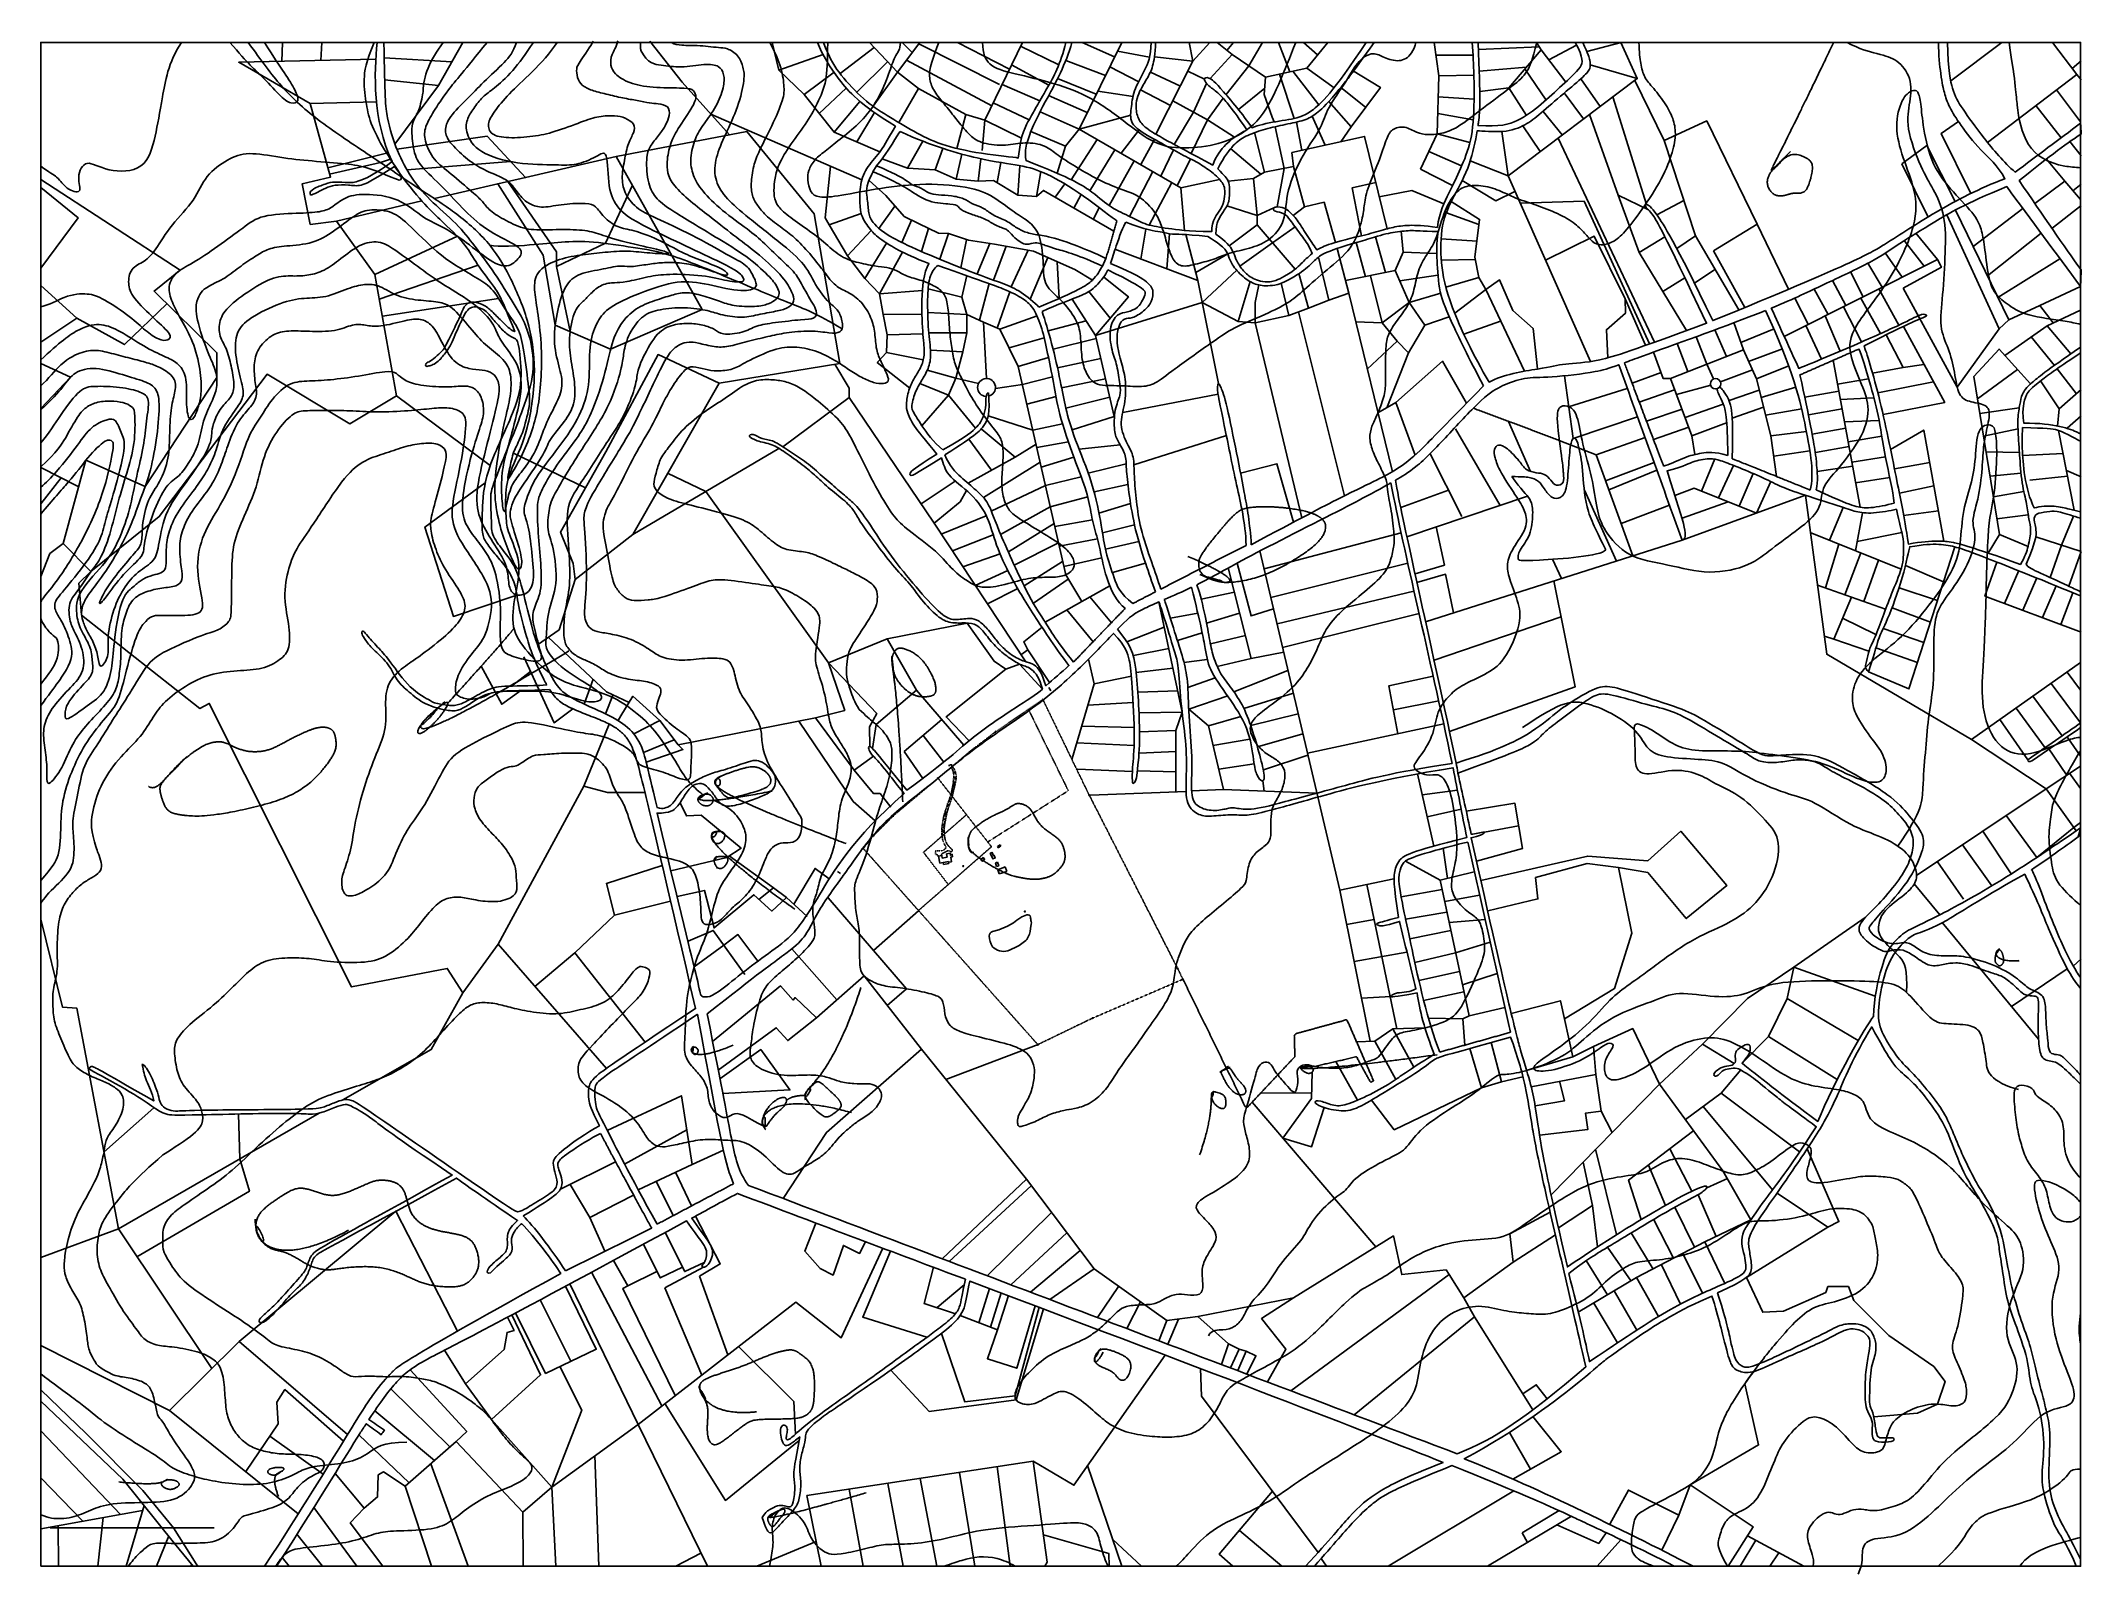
# Model space of a CAD drawing. Header units: feet. Extents: x -148 to 12307, y -326 to 9029.
import ezdxf

# ---------------------------------------------------------------- set-up
doc = ezdxf.new("R2010")
doc.units = ezdxf.units.FT
doc.header["$LTSCALE"] = 0.003281
doc.header["$MEASUREMENT"] = 0
doc.linetypes.add('Li_LOTLIN', pattern=[0.68, 0.36, -0.08, 0.04, -0.08, 0.04, -0.08])
doc.linetypes.add('Li_OVER', pattern=[0.09, 0.06, -0.03])
for name, color, linetype in [('0 BOUNDARY', 1, 'Continuous'), ('Bike', 1, 'Continuous'), ('Contours', 40, 'Continuous'), ('Layer 03', 5, 'Continuous'), ('Layer 04', 98, 'Continuous'), ('Plots', 192, 'Continuous'), ('subcontour', 7, 'Continuous')]:
    doc.layers.add(name, color=color, linetype=linetype)
pattern_1 = [(61.1705, (5056.966, 2290.293), (-9.97523, 20.87314), [0, -18.24, 0, -20.4, 0, -19.5]), (31.1705, (5056.966, 2290.293), (5.8543, 39.5429), [0, -9.84, 0, -16.44, 0, -6.3]), (-8.8295, (5043.448, 2284.368), (34.1985, 15.06527), [0, -6, 0, -21.6, 0, -28.2]), (-18.8295, (5043.448, 2284.368), (28.81023, 24.1287), [0, -3, 0, -14.16, 0, -16.2])]

msp = doc.modelspace()

# ---------------------------------------------------------------- hatches: boundary and pattern name
at = {"layer": '0 BOUNDARY'}
h = msp.add_hatch(dxfattribs=at)
h.set_pattern_fill('AR-SAND', color=256, scale=12, angle=23.6705, style=0, pattern_type=2)
h.set_pattern_definition(pattern_1)
h.paths.add_polyline_path([(5414, 4608), (5414, 4609), (5413, 4609), (5413, 4610), (5413, 4610), (5413, 4611), (5412, 4611), (5412, 4612), (5412, 4612), (5412, 4613), (5411, 4614), (5411, 4614), (5411, 4615), (5411, 4615), (5411, 4616), (5411, 4617), (5411, 4617), (5410, 4618), (5410, 4618), (5410, 4619), (5410, 4620), (5410, 4620), (5410, 4621), (5410, 4621), (5410, 4622), (5410, 4623), (5410, 4623), (5411, 4624), (5411, 4624), (5411, 4625), (5411, 4626), (5411, 4626), (5411, 4627), (5390, 4608), (5390, 4608), (5390, 4608), (5391, 4608), (5391, 4608), (5391, 4608), (5391, 4608), (5391, 4608), (5392, 4609), (5392, 4609), (5392, 4609), (5392, 4609), (5392, 4609), (5393, 4609), (5393, 4609), (5393, 4609), (5393, 4609), (5393, 4609), (5394, 4609), (5394, 4609), (5394, 4609), (5394, 4609), (5394, 4609), (5395, 4609), (5395, 4608), (5395, 4608), (5395, 4608), (5395, 4608), (5396, 4608), (5396, 4608), (5396, 4608), (5396, 4608), (5396, 4608), (5408, 4596), (5417, 4604)], flags=0)
h = msp.add_hatch(dxfattribs=at)
h.set_pattern_fill('AR-SAND', color=256, scale=12, angle=23.6705, style=0, pattern_type=2)
h.set_pattern_definition(pattern_1)
h.paths.add_polyline_path([(5429, 4582), (5417, 4604), (5408, 4596), (5410, 4594), (5411, 4592), (5412, 4591), (5413, 4589), (5414, 4587), (5415, 4586), (5415, 4584), (5416, 4582), (5417, 4580), (5418, 4579), (5419, 4577), (5419, 4575), (5420, 4573), (5421, 4571), (5421, 4569), (5422, 4568), (5422, 4566), (5423, 4564), (5423, 4562), (5424, 4560), (5424, 4558), (5424, 4556), (5425, 4554), (5425, 4552), (5425, 4550), (5425, 4548), (5425, 4546), (5425, 4545), (5425, 4543), (5425, 4541), (5425, 4539), (5425, 4537), (5425, 4535), (5420, 4488), (5408, 4432), (5408, 4430), (5416, 4419), (5438, 4517), (5438, 4519), (5439, 4521), (5439, 4523), (5439, 4525), (5439, 4527), (5439, 4530), (5439, 4532), (5440, 4534), (5440, 4536), (5440, 4538), (5439, 4540), (5439, 4542), (5439, 4544), (5439, 4546), (5439, 4548), (5439, 4550), (5438, 4552), (5438, 4554), (5437, 4556), (5437, 4558), (5437, 4561), (5436, 4563), (5435, 4565), (5435, 4567), (5434, 4568), (5434, 4570), (5433, 4572), (5432, 4574), (5431, 4576), (5430, 4578), (5430, 4580)], flags=0)
h = msp.add_hatch(dxfattribs=at)
h.set_pattern_fill('AR-SAND', color=256, scale=12, angle=23.6705, style=0, pattern_type=2)
h.set_pattern_definition(pattern_1)
h.paths.add_polyline_path([(5386, 4327), (5393, 4350), (5400, 4372), (5407, 4394), (5415, 4415), (5416, 4419), (5408, 4430), (5388, 4374), (5382, 4358), (5377, 4342), (5372, 4326), (5367, 4309), (5362, 4288), (5358, 4266), (5355, 4244), (5352, 4223), (5352, 4217), (5352, 4211), (5352, 4206), (5352, 4200), (5352, 4194), (5352, 4189), (5353, 4183), (5353, 4178), (5367, 4189), (5366, 4195), (5366, 4200), (5366, 4206), (5366, 4211), (5367, 4226), (5369, 4240), (5371, 4255), (5374, 4270), (5376, 4284), (5379, 4299), (5382, 4313)], flags=0)

# ---------------------------------------------------------------- linework, layer by layer
at = {"layer": '0 BOUNDARY', "linetype": 'Li_LOTLIN'}
for p, q in [((5966, 5009), (5683, 4815)), ((6250, 4430), (5970, 5008)), ((5678, 4812), (5528, 4697)), ((5523, 4693), (5332, 4532)), ((5327, 4528), (5058, 4303)), ((6791, 3370), (6253, 4425)), ((5054, 4299), (4938, 4182)), ((4934, 4178), (4874, 4104)), ((4874, 4100), (5936, 2907)), ((6822, 3306), (6794, 3365)), ((6274, 3067), (6820, 3302)), ((5940, 2906), (6269, 3065))]:
    msp.add_line(p, q, dxfattribs=at)
at = {"layer": '0 BOUNDARY'}
for p, q in [((6018, 5064), (6006, 5083)), ((5708, 4124), (5691, 4113)), ((5696, 4105), (5713, 4117)), ((5713, 4117), (5708, 4124)), ((5352, 4058), (5331, 4054)), ((5339, 4011), (5331, 4054)), ((5339, 4011), (5392, 4022)), ((5355, 4043), (5352, 4058)), ((5385, 4049), (5355, 4043)), ((5363, 4003), (5360, 4016)), ((5394, 4010), (5363, 4003)), ((5402, 4073), (5381, 4068)), ((5381, 4068), (5385, 4049)), ((5392, 4022), (5393, 4017)), ((5393, 4017), (5412, 4021)), ((5393, 4017), (5394, 4010)), ((5404, 4058), (5402, 4073)), ((5409, 4059), (5404, 4058)), ((5407, 4049), (5418, 4051)), ((5412, 4021), (5407, 4049)), ((5415, 4067), (5408, 4065)), ((5408, 4065), (5409, 4059)), ((5418, 4051), (5415, 4067)), ((5679, 4014), (5692, 4018)), ((5679, 4014), (5686, 3991)), ((5700, 3996), (5686, 3991)), ((5692, 4018), (5700, 3996)), ((5694, 3972), (5739, 3989)), ((5739, 3989), (5749, 3962)), ((4716, 3962), (4734, 3948)), ((5703, 3946), (5694, 3972)), ((5749, 3962), (5703, 3946)), ((5753, 3628), (5700, 3605)), ((5789, 3647), (5753, 3628)), ((5809, 3664), (5789, 3647)), ((5841, 3684), (5809, 3664)), ((5870, 3696), (5841, 3684)), ((5894, 3613), (5898, 3640)), ((5700, 3605), (5662, 3594))]:
    msp.add_line(p, q, dxfattribs=at)
at = {"layer": '0 BOUNDARY', "linetype": 'Li_OVER'}
for p, q in [((6124, 4454), (5881, 4950)), ((5655, 4112), (5329, 4530)), ((5410, 4594), (5408, 4596)), ((5408, 4432), (5420, 4488)), ((5415, 4415), (5438, 4517)), ((5429, 4582), (5417, 4604)), ((5420, 4488), (5425, 4535)), ((5388, 4374), (5408, 4432)), ((5632, 4141), (6124, 4454)), ((5240, 4078), (5503, 4308)), ((5655, 4112), (5210, 3723)), ((5240, 4078), (5391, 3882)), ((5312, 4086), (5341, 4087)), ((5322, 4064), (5314, 4066)), ((5352, 4058), (5350, 4062)), ((5353, 4069), (5385, 4086)), ((5403, 4084), (5409, 4080)), ((5409, 4080), (5419, 4090))]:
    msp.add_line(p, q, dxfattribs=at)
at = {"layer": '0 BOUNDARY'}
for points in [[(5691, 4113), (5696, 4105)], [(5590, 4034), (5599, 4024), (5613, 4036), (5604, 4046), (5590, 4034)], [(5648, 4073), (5664, 4038), (5678, 4044), (5672, 4059), (5667, 4057), (5659, 4077), (5648, 4073)]]:
    msp.add_lwpolyline(points, dxfattribs=at)
at = {"layer": '0 BOUNDARY', "linetype": 'Li_OVER'}
msp.add_lwpolyline([(5314, 4066), (5312, 4086)], dxfattribs=at)
at = {"layer": '0 BOUNDARY', "linetype": 'Li_LOTLIN'}
for centre, radius in [((5969, 5010), 3), ((5969, 5010), 0.5), ((5680, 4814), 3), ((5680, 4814), 0.5), ((5525, 4695), 3), ((5525, 4695), 0.5), ((5329, 4530), 3), ((5329, 4530), 0.5), ((6252, 4428), 3), ((6252, 4428), 0.5), ((5056, 4301), 3), ((5056, 4301), 0.5), ((4936, 4180), 3), ((4936, 4180), 0.5), ((4872, 4102), 3), ((4872, 4102), 0.5), ((6792, 3368), 3), ((6792, 3368), 0.5), ((6823, 3303), 3), ((6823, 3303), 0.5), ((6272, 3066), 3), ((6272, 3066), 0.5), ((5938, 2905), 3), ((5938, 2905), 0.5)]:
    msp.add_circle(centre, radius, dxfattribs=at)
at = {"layer": '0 BOUNDARY'}
for centre in [(5483, 3994), (5859, 3717)]:
    msp.add_circle(centre, 3, dxfattribs=at)
at = {"layer": '0 BOUNDARY', "linetype": 'Li_OVER'}
for centre, radius, start, end in [((5330, 4542), 95.5, 355.924, 33.1386), ((5337, 4536), 103, 349.6603, 26.6625), ((5970, 4155), 622, 159.3414, 165.5972), ((6363, 4049), 1016, 158.8809, 164.1079), ((6096, 4139), 749, 166.8205, 173.5721), ((6069, 4150), 706, 165.4564, 175.0461), ((5602, 4207), 250, 176.4323, 190.4431), ((5514, 4199), 163, 193.054, 209.9369), ((5557, 4208), 191, 179.0262, 204.7829), ((5358, 4109), 17.9, 318.8772, 28.4639), ((5520, 4222), 165, 214.463, 232.501), ((5317, 4051), 13.8, 8.8573, 69.0146), ((5341, 4135), 48.4, 270.27, 289.3416), ((5356, 4064), 5.8, 116.8101, 200.6784), ((5340, 4140), 52.9, 289.149, 306.1978), ((5392, 4069), 18.5, 53.6636, 114.6248)]:
    msp.add_arc(centre, radius, start, end, dxfattribs=at)
at = {"layer": '0 BOUNDARY'}
for centre, radius, start, end in [((5877, 3681), 16.5, 7.1175, 114.3869), ((5745, 3629), 150, 326.8716, 353.8334), ((6003, 3689), 110, 182.939, 197.7105), ((5867, 3648), 31.8, 344.9057, 13.7636), ((5669, 3567), 28.1, 105.3812, 177.1495), ((5751, 3567), 110, 179.1766, 216.0041), ((5729, 3568), 94.2, 224.2988, 285.7637), ((5658, 3767), 305, 288.5726, 299.3221), ((5684, 3736), 266, 297.723, 314.7095)]:
    msp.add_arc(centre, radius, start, end, dxfattribs=at)
at = {"layer": 'Bike'}
msp.add_lwpolyline([(-148, -278), (12303, -278), (12303, 9020), (-148, 9020), (-148, -278)], dxfattribs=at)
for points in [[(6332, 7655), (6192, 7720), (6019, 7766), (5958, 7792), (5926, 7800), (5867, 7783), (5837, 7798), (5800, 7822), (5752, 7876), (5741, 7881), (5708, 7892), (5675, 7906), (5607, 7950), (5532, 7969), (5460, 8001), (5453, 8022), (5422, 8035), (5270, 8038), (5145, 8128), (5061, 8171), (4944, 8228), (4931, 8229)], [(6354, 7701), (6214, 7768), (6026, 7834), (5943, 7844), (5861, 7859), (5804, 7890), (5738, 7939), (5658, 7965), (5606, 8014), (5536, 8033), (5489, 8068), (5411, 8086), (5329, 8088), (5269, 8098), (5229, 8133), (5164, 8150), (5144, 8176), (5054, 8225), (4954, 8267)]]:
    msp.add_open_spline(points, degree=3, dxfattribs=at)
for points, knots in [([(8492, 4623), (8753, 4701), (8994, 4828), (9100, 4938), (9324, 5078), (9422, 5100), (9559, 5054), (9884, 4950), (9974, 4904), (10267, 4725), (10353, 4671), (10401, 4665), (10488, 4671), (10681, 4685), (10864, 4589), (11150, 4425), (11260, 4301), (11351, 4181), (11346, 4096), (11259, 3898), (11080, 3706), (11014, 3627), (11008, 3609), (11039, 3565), (11154, 3505), (11245, 3542), (11308, 3486), (11391, 3445), (11514, 3448), (11603, 3445), (11795, 3387), (11931, 3302), (11986, 3240), (12080, 3215), (12090, 3129), (12092, 3025), (12104, 2928), (12107, 2857), (12144, 2843), (12188, 2843), (12218, 2806), (12291, 2732), (12303, 2719)], [0, 0, 0, 0, 1, 2, 3, 4, 5, 6, 7, 8, 9, 10, 11, 12, 13, 14, 15, 16, 17, 18, 19, 20, 21, 22, 23, 24, 25, 26, 27, 28, 29, 30, 31, 32, 33, 34, 35, 36, 37, 38, 39, 39.187716, 39.187716, 39.187716, 39.187716]), ([(12303, 2664), (12276, 2690), (12206, 2757), (12153, 2807), (12068, 2803), (12048, 2887), (12042, 3023), (12048, 3164), (12041, 3197), (12026, 3202), (11964, 3203), (11929, 3236), (11897, 3266), (11830, 3324), (11770, 3337), (11610, 3398), (11545, 3406), (11464, 3397), (11386, 3373), (11291, 3444), (11221, 3489), (11142, 3481), (11117, 3464), (11028, 3506), (10943, 3587), (10953, 3634), (10982, 3678), (11062, 3750), (11193, 3901), (11257, 4011), (11289, 4120), (11273, 4217), (11181, 4324), (11105, 4399), (10939, 4497), (10787, 4566), (10712, 4624), (10633, 4643), (10549, 4643), (10448, 4622), (10337, 4629), (10293, 4665), (10163, 4738), (9950, 4869), (9806, 4945), (9665, 4975), (9424, 5048), (9348, 5047), (9245, 4976), (9100, 4866), (9015, 4801), (8975, 4742), (8804, 4670), (8502, 4562)], [8.395693, 8.395693, 8.395693, 8.395693, 9, 10, 11, 12, 13, 14, 15, 16, 17, 18, 19, 20, 21, 22, 23, 24, 25, 26, 27, 28, 29, 30, 31, 32, 33, 34, 35, 36, 37, 38, 39, 40, 41, 42, 43, 44, 45, 46, 47, 48, 49, 50, 51, 52, 53, 54, 55, 56, 57, 58, 59, 59, 59, 59])]:
    msp.add_open_spline(points, degree=3, knots=knots, dxfattribs=at)
at = {"layer": 'Contours'}
for points, knots in [([(-148, 6430), (-46, 6523), (7, 6611), (80, 6747), (132, 6800), (209, 6831), (302, 6832), (374, 6820), (417, 6791), (427, 6766), (430, 6571), (376, 6388), (325, 6223), (275, 6010), (213, 5854), (154, 5792), (88, 5681), (15, 5606), (30, 5476), (58, 5424), (119, 5299), (116, 5165), (24, 5076), (-88, 4951), (-136, 4848), (-128, 4733), (-107, 4609), (-114, 4515), (-100, 4480), (-16, 4588), (44, 4744), (122, 4846), (227, 4954), (312, 5056), (328, 5139), (343, 5250), (341, 5425), (366, 5525), (405, 5625), (495, 5671), (591, 5692), (687, 5700), (721, 5737), (710, 5807), (694, 5954), (719, 6059), (776, 6167), (901, 6317), (957, 6449), (989, 6549), (1050, 6709), (1130, 6789), (1179, 6858), (1157, 6955), (1151, 7068), (1179, 7161), (1268, 7243), (1361, 7263), (1484, 7256), (1656, 7254), (1759, 7304), (1834, 7295), (1911, 7280), (2091, 7326), (2169, 7339), (2246, 7297), (2296, 7197), (2370, 7062), (2469, 7025), (2549, 7023), (2611, 7007), (2655, 6948), (2648, 6843), (2579, 6577), (2503, 6283), (2521, 6116), (2612, 5970), (2704, 5828), (2705, 5721), (2727, 5645), (2808, 5643), (2868, 5706), (2853, 5878), (2830, 6086), (2791, 6155), (2820, 6244), (2871, 6372), (3042, 6580), (3162, 6770), (3207, 6947), (3195, 7174), (3243, 7309), (3302, 7395), (3462, 7475), (3730, 7570), (3888, 7555), (4128, 7492), (4228, 7520), (4218, 7558), (4171, 7661), (4077, 7702), (3862, 7830), (3612, 7946), (3494, 7998), (3416, 8091), (3395, 8187), (3414, 8299), (3437, 8409), (3474, 8470), (3482, 8522), (3418, 8562), (3363, 8574), (3258, 8571), (3161, 8538), (2983, 8470), (2862, 8445), (2700, 8433), (2595, 8454), (2576, 8523), (2614, 8592), (2706, 8705), (2840, 8824), (2963, 8955), (3004, 9020)], [0.119408, 0.119408, 0.119408, 0.119408, 1, 2, 3, 4, 5, 6, 7, 8, 9, 10, 11, 12, 13, 14, 15, 16, 17, 18, 19, 20, 21, 22, 23, 24, 25, 26, 27, 28, 29, 30, 31, 32, 33, 34, 35, 36, 37, 38, 39, 40, 41, 42, 43, 44, 45, 46, 47, 48, 49, 50, 51, 52, 53, 54, 55, 56, 57, 58, 59, 60, 61, 62, 63, 64, 65, 66, 67, 68, 69, 70, 71, 72, 73, 74, 75, 76, 77, 78, 79, 80, 81, 82, 83, 84, 85, 86, 87, 88, 89, 90, 91, 92, 93, 94, 95, 96, 97, 98, 99, 100, 101, 102, 103, 104, 105, 106, 107, 108, 109, 110, 111, 112, 113, 114, 115, 116, 117, 118, 119, 120, 120.916733, 120.916733, 120.916733, 120.916733]), ([(-148, 7406), (-94, 7419), (13, 7483), (145, 7490), (225, 7463), (410, 7340), (489, 7261), (575, 7200), (633, 7199), (656, 7234), (553, 7325), (405, 7469), (383, 7545), (396, 7643), (489, 7682), (547, 7742), (647, 7909), (797, 8057), (855, 8211), (995, 8309), (1111, 8355), (1312, 8316), (1505, 8295), (1726, 8280), (1847, 8259), (2010, 8190), (2056, 8170), (2052, 8218), (1964, 8334), (1864, 8518), (1839, 8637), (1819, 8782), (1835, 8902), (1888, 9020)], [0.230675, 0.230675, 0.230675, 0.230675, 1, 2, 3, 4, 5, 6, 7, 8, 9, 10, 11, 12, 13, 14, 15, 16, 17, 18, 19, 20, 21, 22, 23, 24, 25, 26, 27, 28, 29, 30, 30.913731, 30.913731, 30.913731, 30.913731]), ([(1286, -278), (1308, -243), (1355, -187), (1413, -168), (1613, -150), (1777, -123), (1906, -72), (2001, -61), (2233, -59), (2347, -16), (2428, 57), (2561, 147), (2701, 200), (2807, 248), (2856, 309), (2848, 346), (2814, 376), (2737, 447), (2668, 527), (2589, 640), (2509, 709), (2391, 792), (2253, 852), (2186, 866), (2069, 883), (1950, 876), (1851, 885), (1767, 875), (1723, 888), (1662, 935), (1537, 1012), (1422, 1043), (1282, 1067), (1242, 1102), (1102, 1207), (928, 1318), (737, 1442), (666, 1530), (593, 1647), (599, 1700), (593, 1797), (656, 1878), (745, 1940), (913, 2053), (1053, 2162), (1228, 2337), (1392, 2471), (1523, 2567), (1688, 2623), (1837, 2668), (1947, 2704), (2063, 2763), (2187, 2854), (2284, 2962), (2392, 3083), (2464, 3145), (2527, 3165), (2626, 3158), (2711, 3133), (2833, 3105), (3003, 3084), (3128, 3115), (3265, 3143), (3356, 3206), (3440, 3312), (3488, 3374), (3516, 3385), (3553, 3372), (3576, 3357), (3564, 3297), (3520, 3207), (3452, 3147), (3186, 2866), (3132, 2805), (3127, 2711), (3176, 2647), (3292, 2590), (3461, 2481), (3529, 2372), (3576, 2302), (3629, 2277), (3694, 2285), (3806, 2313), (3919, 2331), (4055, 2318), (4137, 2323), (4268, 2238), (4380, 2111), (4447, 2112), (4483, 2144), (4583, 2198), (4651, 2247), (4727, 2346), (4799, 2406), (4851, 2447), (4930, 2491), (4993, 2575), (4979, 2626), (4944, 2663), (4882, 2668), (4824, 2663), (4715, 2680), (4673, 2703), (4581, 2721), (4505, 2719), (4349, 2712), (4210, 2770), (4175, 2831), (4189, 2912), (4200, 3018), (4241, 3195), (4284, 3274), (4380, 3358), (4464, 3426), (4567, 3531), (4583, 3580), (4568, 3657), (4560, 3767), (4592, 3826), (4607, 3932), (4679, 4043), (4707, 4165), (4719, 4267), (4732, 4390), (4792, 4511), (4807, 4607), (4770, 4690), (4728, 4754), (4677, 4836), (4660, 4908), (4638, 5058), (4585, 5207), (4575, 5283), (4615, 5491), (4598, 5538), (4564, 5578), (4526, 5608), (4409, 5681), (4330, 5701), (4208, 5716), (4008, 5747), (3926, 5736), (3811, 5691), (3623, 5624), (3566, 5619), (3466, 5611), (3420, 5627), (3369, 5678), (3339, 5739), (3311, 5909), (3271, 6085), (3313, 6191), (3375, 6289), (3473, 6501), (3593, 6692), (3638, 6797), (3710, 6931), (3789, 7032), (3827, 7046), (3911, 7023), (3974, 7012), (4083, 7022), (4142, 7065), (4336, 7155), (4451, 7166), (4576, 7145), (4708, 7077), (4782, 7024), (4863, 6973), (4938, 6941), (4998, 6934), (5035, 6951), (5014, 7002), (4981, 7072), (4950, 7140), (4945, 7248), (4924, 7339), (4864, 7441), (4774, 7501), (4704, 7527), (4635, 7618), (4561, 7716), (4460, 7825), (4381, 7885), (4279, 7958), (4230, 8021), (4195, 8074), (4184, 8151), (4202, 8270), (4232, 8350), (4315, 8509), (4390, 8679), (4390, 8751), (4375, 8873), (4326, 8972), (4302, 9020)], [0.394765, 0.394765, 0.394765, 0.394765, 1, 2, 3, 4, 5, 6, 7, 8, 9, 10, 11, 12, 13, 14, 15, 16, 17, 18, 19, 20, 21, 22, 23, 24, 25, 26, 27, 28, 29, 30, 31, 32, 33, 34, 35, 36, 37, 38, 39, 40, 41, 42, 43, 44, 45, 46, 47, 48, 49, 50, 51, 52, 53, 54, 55, 56, 57, 58, 59, 60, 61, 62, 63, 64, 65, 66, 67, 68, 69, 70, 71, 72, 73, 74, 75, 76, 77, 78, 79, 80, 81, 82, 83, 84, 85, 86, 87, 88, 89, 90, 91, 92, 93, 94, 95, 96, 97, 98, 99, 100, 101, 102, 103, 104, 105, 106, 107, 108, 109, 110, 111, 112, 113, 114, 115, 116, 117, 118, 119, 120, 121, 122, 123, 124, 125, 126, 127, 128, 129, 130, 131, 132, 133, 134, 135, 136, 137, 138, 139, 140, 141, 142, 143, 144, 145, 146, 147, 148, 149, 150, 151, 152, 153, 154, 155, 156, 157, 158, 159, 160, 161, 162, 163, 164, 165, 166, 167, 168, 169, 170, 171, 172, 173, 174, 175, 176, 177, 178, 179, 180, 181, 182, 183, 184, 185, 186, 187, 188, 189, 190, 191, 192, 192.890397, 192.890397, 192.890397, 192.890397]), ([(12303, 7299), (12274, 7306), (12176, 7327), (11966, 7348), (11845, 7428), (11779, 7488), (11742, 7560), (11718, 7771), (11701, 7869), (11669, 7958), (11525, 8105), (11393, 8267), (11339, 8505), (11329, 8655), (11311, 8726), (11278, 8733), (11211, 8684), (11164, 8508), (11216, 8317), (11297, 8115), (11309, 7924), (11150, 7566), (10897, 7269), (10885, 7122), (10961, 6948), (11020, 6803), (10986, 6627), (10814, 6403), (10716, 6303), (10725, 6168), (10588, 6053), (10409, 5926), (10297, 5827), (10037, 5766), (9781, 5837), (9534, 5872), (9387, 6048), (9350, 6164), (9325, 6365), (9259, 6571), (9232, 6757), (9186, 6801), (9124, 6809), (9097, 6745), (9146, 6428), (9144, 6393), (9155, 6328), (9099, 6308), (9071, 6348), (9030, 6391), (8984, 6391), (8915, 6408), (8883, 6461), (8800, 6550), (8748, 6572), (8719, 6538), (8727, 6490), (8752, 6409), (8875, 6226), (8915, 6160), (8931, 6060), (8831, 5930), (8798, 5836), (8811, 5755), (8870, 5609), (8896, 5490), (8787, 5233), (8667, 5163), (8528, 5099), (8454, 5045), (8370, 4936), (8361, 4806), (8275, 4660), (8206, 4590), (8320, 4539), (8380, 4561), (8432, 4518), (8477, 4376), (8502, 4130), (8489, 4018), (8457, 3894), (8468, 3812), (8548, 3721), (8623, 3679), (8650, 3623), (8674, 3480), (8642, 3389), (8530, 3129), (8448, 3045), (8261, 2994), (8149, 2981), (8101, 2948), (8020, 2824), (7986, 2813), (7892, 2779), (7812, 2760), (7696, 2760), (7608, 2774), (7573, 2789), (7512, 2760), (7529, 2699), (7518, 2613), (7493, 2613), (7457, 2657), (7381, 2742), (7366, 2786), (7326, 2807), (7281, 2775), (7269, 2722), (7203, 2494), (7189, 2438), (7207, 2362), (7234, 2269), (7231, 2172), (7138, 2079), (6979, 1988), (6896, 1934), (6908, 1886), (6988, 1813), (7027, 1757), (7031, 1705), (6958, 1603), (6935, 1528), (6949, 1433), (6938, 1371), (6845, 1378), (6786, 1388), (6706, 1354), (6661, 1320), (6565, 1317), (6471, 1312), (6425, 1278), (6365, 1217), (6303, 1158), (6224, 1107), (6129, 1066), (5998, 1010), (5888, 913), (5806, 817), (5789, 738), (5841, 711), (5912, 702), (6035, 778), (6096, 799), (6181, 754), (6310, 643), (6371, 588), (6488, 532), (6643, 512), (6754, 507), (6881, 524), (6967, 583), (7036, 681), (7083, 793), (7154, 850), (7457, 1005), (7609, 1120), (7835, 1356), (7946, 1433), (8067, 1491), (8197, 1598), (8389, 1685), (8590, 1718), (8786, 1717), (8923, 1820), (9196, 2008), (9371, 2082), (9582, 2111), (9660, 2125), (9782, 2209), (9902, 2215), (10021, 2170), (10132, 2129), (10220, 2101), (10315, 2130), (10422, 2195), (10558, 2306), (10608, 2308), (10659, 2284), (10661, 2236), (10632, 2134), (10632, 2117), (10632, 2076), (10692, 2050), (10916, 2094), (11008, 2107), (11134, 2096), (11187, 2087), (11252, 2041), (11284, 2004), (11346, 1866), (11427, 1671), (11441, 1622), (11523, 1533), (11590, 1446), (11586, 1379), (11556, 1169), (11509, 1068), (11538, 986), (11597, 862), (11609, 795), (11604, 713), (11524, 692), (11428, 721), (11288, 694), (11171, 622), (11137, 572), (11111, 477), (11096, 420), (10988, 406), (10922, 450), (10811, 584), (10707, 636), (10632, 637), (10499, 501), (10444, 397), (10383, 227), (10302, 82), (10164, 36), (10117, -30), (10093, -119), (10083, -163), (10147, -278)], [17.525024, 17.525024, 17.525024, 17.525024, 18, 19, 20, 21, 22, 23, 24, 25, 26, 27, 28, 29, 30, 31, 32, 33, 34, 35, 36, 37, 38, 39, 40, 41, 42, 43, 44, 45, 46, 47, 48, 49, 50, 51, 52, 53, 54, 55, 56, 57, 58, 59, 60, 61, 62, 63, 64, 65, 66, 67, 68, 69, 70, 71, 72, 73, 74, 75, 76, 77, 78, 79, 80, 81, 82, 83, 84, 85, 86, 87, 88, 89, 90, 91, 92, 93, 94, 95, 96, 97, 98, 99, 100, 101, 102, 103, 104, 105, 106, 107, 108, 109, 110, 111, 112, 113, 114, 115, 116, 117, 118, 119, 120, 121, 122, 123, 124, 125, 126, 127, 128, 129, 130, 131, 132, 133, 134, 135, 136, 137, 138, 139, 140, 141, 142, 143, 144, 145, 146, 147, 148, 149, 150, 151, 152, 153, 154, 155, 156, 157, 158, 159, 160, 161, 162, 163, 164, 165, 166, 167, 168, 169, 170, 171, 172, 173, 174, 175, 176, 177, 178, 179, 180, 181, 182, 183, 184, 185, 186, 187, 188, 189, 190, 191, 192, 193, 194, 195, 196, 197, 198, 199, 200, 201, 202, 203, 204, 205, 206, 207, 208, 209, 210, 211, 212, 213, 214, 215, 216, 217, 218, 219, 220, 221, 222, 223, 224, 225, 226, 227, 228, 229, 230, 231, 232, 233, 234, 235, 236, 236.780096, 236.780096, 236.780096, 236.780096])]:
    msp.add_open_spline(points, degree=3, knots=knots, dxfattribs=at)
at = {"layer": 'Layer 03'}
for p, q in [((5753, 3628), (5700, 3605)), ((5789, 3647), (5753, 3628)), ((5809, 3664), (5789, 3647)), ((5841, 3684), (5809, 3664)), ((5870, 3696), (5841, 3684)), ((5894, 3613), (5898, 3640)), ((5700, 3605), (5662, 3594))]:
    msp.add_line(p, q, dxfattribs=at)
msp.add_lwpolyline([(-148, -278), (12303, -278), (12303, 9020), (-148, 9020), (-148, -278)], dxfattribs=at)
for centre, radius, start, end in [((5877, 3681), 16.5, 7.1175, 114.3869), ((5745, 3629), 150, 326.8716, 353.8334), ((6003, 3689), 110, 182.939, 197.7105), ((5867, 3648), 31.8, 344.9057, 13.7636), ((5669, 3567), 28.1, 105.3812, 177.1495), ((5751, 3567), 110, 179.1766, 216.0041), ((5729, 3568), 94.2, 224.2988, 285.7637), ((5658, 3767), 305, 288.5726, 299.3221), ((5684, 3736), 266, 297.723, 314.7095)]:
    msp.add_arc(centre, radius, start, end, dxfattribs=at)
for points, knots in [([(3895, 4429), (3894, 4430), (3864, 4451), (3792, 4521), (3752, 4593), (3623, 4797), (3523, 4905), (3345, 5036), (3180, 5076), (2981, 5132), (2790, 5331), (2716, 5462), (2754, 5675), (2788, 5849), (2699, 6038), (2692, 6111), (2684, 6297), (2730, 6438), (2829, 6638), (2882, 7028), (2832, 7330), (2715, 7601), (2589, 7808), (2375, 7992), (2180, 8112), (1865, 8329), (1549, 8535), (1325, 8732), (1201, 8906), (1118, 9020)], [20.95715, 20.95715, 20.95715, 20.95715, 21, 22, 23, 24, 25, 26, 27, 28, 29, 30, 31, 32, 33, 34, 35, 36, 37, 38, 39, 40, 41, 42, 43, 44, 45, 46, 46.864793, 46.864793, 46.864793, 46.864793]), ([(11187, 4116), (11337, 4325), (11337, 4469), (11356, 4688), (11371, 4895), (11410, 5102), (11406, 5337), (11410, 5533), (11489, 5643), (11606, 5803), (11678, 6009), (11628, 6085), (11687, 6250), (11705, 6453), (11710, 6581), (11749, 6728), (11746, 6811), (11628, 6823), (11555, 6857), (11536, 7007), (11498, 7156), (11437, 7279), (11462, 7465), (11479, 7747), (11480, 7965), (11403, 8132), (11332, 8240), (11231, 8512), (11264, 8655), (11276, 8804), (11182, 8920), (11088, 8944), (10950, 8979), (10879, 9020)], [0, 0, 0, 0, 1, 2, 3, 4, 5, 6, 7, 8, 9, 10, 11, 12, 13, 14, 15, 16, 17, 18, 19, 20, 21, 22, 23, 24, 25, 26, 27, 28, 29, 30, 30.827803, 30.827803, 30.827803, 30.827803]), ([(2319, 4997), (2191, 4890), (2141, 4807), (2169, 4796), (2228, 4840), (2298, 4913), (2350, 4997), (2319, 4997), (2191, 4890), (2141, 4807)], [-3, -2, -1, 0, 1, 2, 3, 4, 5, 6, 7, 8, 9, 10]), ([(4271, 2403), (4209, 2434), (4130, 2490), (4072, 2482), (4033, 2450), (3975, 2477), (3925, 2546), (3928, 2631), (3891, 2705), (3831, 2765), (3773, 2841), (3788, 2953), (3787, 3200), (3865, 3470), (3923, 3574), (3973, 3824), (4032, 3924), (4133, 4057), (4164, 4150), (4146, 4241), (4076, 4339), (3996, 4380), (3962, 4395), (3957, 4397)], [0, 0, 0, 0, 1, 2, 3, 4, 5, 6, 7, 8, 9, 10, 11, 12, 13, 14, 15, 16, 17, 18, 19, 20, 20.187352, 20.187352, 20.187352, 20.187352]), ([(3924, 4440), (3868, 4422), (3858, 4395), (3882, 4369), (3905, 4361), (3930, 4361), (3950, 4376), (3960, 4396), (3952, 4418), (3924, 4440), (3868, 4422), (3858, 4395)], [-3, -2, -1, 0, 1, 2, 3, 4, 5, 6, 7, 8, 9, 10, 11, 12]), ([(3992, 4208), (3942, 4202), (3947, 4148), (3972, 4129), (4006, 4132), (4031, 4173), (4025, 4201), (3992, 4208), (3942, 4202), (3947, 4148)], [-3, -2, -1, 0, 1, 2, 3, 4, 5, 6, 7, 8, 9, 10]), ([(3980, 4054), (3960, 4040), (3962, 4018), (3976, 3985), (4001, 3976), (4024, 3987), (4045, 4017), (4048, 4041), (4034, 4053), (3980, 4054), (3960, 4040), (3962, 4018)], [-3, -2, -1, 0, 1, 2, 3, 4, 5, 6, 7, 8, 9, 10, 11, 12]), ([(11809, 3489), (11788, 3477), (11784, 3448), (11777, 3411), (11800, 3388), (11811, 3382), (11835, 3402), (11832, 3438), (11825, 3466), (11809, 3489), (11788, 3477), (11784, 3448)], [-3, -2, -1, 0, 1, 2, 3, 4, 5, 6, 7, 8, 9, 10, 11, 12]), ([(4520, 2567), (4508, 2608), (4574, 2668), (4598, 2689), (4660, 2631), (4724, 2573), (4740, 2540), (4736, 2515), (4670, 2466), (4631, 2455), (4520, 2567), (4508, 2608), (4574, 2668)], [-3, -2, -1, 0, 1, 2, 3, 4, 5, 6, 7, 8, 9, 10, 11, 12, 13]), ([(3837, 2896), (3817, 2875), (3833, 2846), (3857, 2841), (3871, 2878), (3837, 2896), (3817, 2875), (3833, 2846)], [-3, -2, -1, 0, 1, 2, 3, 4, 5, 6, 7, 8]), ([(7112, 2766), (7080, 2758), (7051, 2739), (7066, 2714), (7091, 2660), (7124, 2623), (7154, 2599), (7186, 2598), (7207, 2604), (7211, 2640), (7157, 2692), (7125, 2739), (7112, 2766), (7080, 2758), (7051, 2739)], [-3, -2, -1, 0, 1, 2, 3, 4, 5, 6, 7, 8, 9, 10, 11, 12, 13, 14, 15]), ([(7608, 2777), (7538, 2769), (7543, 2755), (7581, 2726), (7610, 2731), (7623, 2749), (7608, 2777), (7538, 2769), (7543, 2755)], [-3, -2, -1, 0, 1, 2, 3, 4, 5, 6, 7, 8, 9]), ([(7014, 2620), (6996, 2614), (6998, 2563), (7041, 2516), (7085, 2510), (7086, 2555), (7083, 2600), (7014, 2620), (6996, 2614), (6998, 2563)], [-3, -2, -1, 0, 1, 2, 3, 4, 5, 6, 7, 8, 9, 10]), ([(11900, 2622), (11894, 2596), (11902, 2508), (11917, 2381), (11944, 2282), (11977, 2186), (12046, 2109), (12100, 2019), (12109, 1919), (12158, 1819), (12262, 1816), (12298, 1854), (12303, 1860)], [0, 0, 0, 0, 1, 2, 3, 4, 5, 6, 7, 8, 9, 9.160147, 9.160147, 9.160147, 9.160147]), ([(12303, 2089), (12282, 2115), (12227, 2172), (12194, 2308), (12207, 2419), (12150, 2515), (12072, 2566), (12021, 2597), (12020, 2639), (11936, 2665), (11905, 2648), (11900, 2622)], [11.143977, 11.143977, 11.143977, 11.143977, 12, 13, 14, 15, 16, 17, 18, 19, 20, 20, 20, 20]), ([(4277, 2386), (4245, 2423), (4275, 2504), (4326, 2561), (4378, 2587), (4410, 2579), (4399, 2530), (4311, 2463), (4277, 2386), (4245, 2423), (4275, 2504)], [-3, -2, -1, 0, 1, 2, 3, 4, 5, 6, 7, 8, 9, 10, 11]), ([(6322, 1051), (6290, 1015), (6279, 973), (6315, 939), (6403, 912), (6430, 857), (6477, 851), (6511, 929), (6502, 980), (6457, 1012), (6372, 1046), (6322, 1051), (6290, 1015), (6279, 973)], [-3, -2, -1, 0, 1, 2, 3, 4, 5, 6, 7, 8, 9, 10, 11, 12, 13, 14]), ([(-148, 896), (-23, 800), (119, 702), (223, 606), (433, 472), (595, 374), (662, 310), (791, 269), (907, 239), (1090, 217), (1252, 224), (1392, 275), (1463, 322), (1583, 339), (1746, 354), (1858, 410), (1936, 479), (2086, 479)], [0.098286, 0.098286, 0.098286, 0.098286, 1, 2, 3, 4, 5, 6, 7, 8, 9, 10, 11, 12, 13, 14, 15, 15, 15, 15]), ([(626, 252), (608, 243), (584, 230), (592, 208), (632, 189), (663, 192), (698, 213), (698, 226), (680, 247), (626, 252), (608, 243), (584, 230)], [-3, -2, -1, 0, 1, 2, 3, 4, 5, 6, 7, 8, 9, 10, 11, 12]), ([(1325, 302), (1300, 291), (1281, 273), (1236, 286), (1235, 315), (1301, 329), (1347, 321), (1325, 302), (1300, 291), (1281, 273)], [-3, -2, -1, 0, 1, 2, 3, 4, 5, 6, 7, 8, 9, 10])]:
    msp.add_open_spline(points, degree=3, knots=knots, dxfattribs=at)
for points, degree in [([(2591, 7783), (2654, 7771), (2859, 7784), (3028, 7802), (3213, 7810), (3480, 7765), (3672, 7741), (4112, 7558), (4437, 7421), (4587, 7367), (4743, 7271)], 3), ([(9405, 5924), (9348, 6035), (9274, 6182), (9267, 6422), (9237, 6570), (9219, 6614), (9190, 6595), (9178, 6447), (9168, 6280), (9128, 6236), (9076, 6234), (9026, 6298), (9000, 6345), (8938, 6369), (8891, 6369), (8831, 6371)], 3), ([(8831, 6371), (8890, 6290), (8956, 6231), (8961, 6148), (8950, 6010), (8869, 5915), (8869, 5861), (8877, 5852), (9376, 5884), (9405, 5924)], 3), ([(2337, 4988), (2688, 5375), (2740, 5444)], 2), ([(11240, 3224), (11247, 3365), (11214, 3439), (11067, 3553), (11066, 3647), (11105, 3732), (11255, 3835), (11311, 3911), (11296, 3990), (11244, 4086), (11091, 4177), (10911, 4229), (10658, 4403), (10554, 4418), (10273, 4527), (10126, 4633), (9981, 4646), (9763, 4655), (9656, 4698), (9605, 4819), (9438, 4934), (9275, 4996), (9140, 5009), (8897, 4839)], 3), ([(6980, 1129), (6999, 1167), (7077, 1161), (7139, 1179), (7191, 1233), (7228, 1326), (7334, 1425), (7426, 1587), (7558, 1714), (7600, 1819), (7730, 1962), (7826, 2012), (7865, 2095), (8081, 2213), (8187, 2259), (8252, 2379), (8449, 2511), (8618, 2614), (8746, 2729), (8786, 2718), (8923, 2741), (9159, 2833), (9256, 2929), (9441, 3083), (9703, 3171), (9836, 3234), (10081, 3189), (10254, 3204), (10402, 3285), (10696, 3296), (11009, 3293), (11178, 3280), (11257, 3214), (11393, 3049), (11466, 3029), (11633, 3031), (11692, 2985), (11705, 2932), (11730, 2791), (11732, 2719), (11844, 2649), (11924, 2631)], 3), ([(4404, 2564), (4438, 2595), (4517, 2595)], 2)]:
    msp.add_open_spline(points, degree=degree, dxfattribs=at)
at = {"layer": 'Layer 04'}
for p, q in [((4931, 8229), (4954, 8267)), ((6354, 7701), (6332, 7655)), ((12303, 4839), (12303, 4868))]:
    msp.add_line(p, q, dxfattribs=at)
msp.add_lwpolyline([(-148, -278), (12303, -278), (12303, 9020), (-148, 9020), (-148, -278)], dxfattribs=at)
for points, knots in [([(12303, 4184), (12220, 4123), (12126, 4055), (12003, 3971), (12019, 3956), (12124, 3664), (12231, 3423), (12287, 3336), (12303, 3314), (12303, 3292), (12303, 3269), (12303, 3247), (12271, 3283), (12214, 3373), (12105, 3611), (12037, 3789), (11962, 3944), (11725, 3815), (11440, 3624), (11298, 3584), (11240, 3550), (11129, 3424), (11087, 3256), (11055, 3055), (11112, 2935), (11194, 2810), (11296, 2715), (11409, 2578), (11488, 2464), (11540, 2327), (11601, 2190), (11677, 2040), (11751, 1935), (11826, 1752), (11854, 1570), (11891, 1376), (11948, 1194), (12002, 1056), (12026, 929), (12068, 777), (12096, 661), (12124, 534), (12102, 274), (12124, 111), (12200, -44), (12258, -141), (12303, -235), (12303, -249), (12303, -264), (12303, -278), (12294, -278), (12285, -278), (12276, -278), (12232, -162), (12142, -52), (12076, 164), (12061, 274), (12088, 466), (12054, 703), (11990, 825), (11990, 971), (11896, 1226), (11851, 1347), (11822, 1556), (11803, 1678), (11796, 1746), (11702, 1943), (11568, 2146), (11491, 2397), (11375, 2562), (11287, 2672), (11189, 2748), (11138, 2813), (11028, 3013), (10918, 2837), (10800, 2537), (10696, 2358), (10453, 2001), (10283, 1765), (10272, 1689), (10290, 1607), (10300, 1515), (10267, 1474), (10087, 1390), (10135, 1246), (10171, 1073), (10196, 972), (10242, 934), (10286, 936), (10378, 970), (10711, 1128), (10832, 1196), (10899, 1204), (10962, 1200), (11024, 1168), (11052, 1100), (11059, 1026), (11018, 938), (11015, 736), (11014, 704), (11043, 646), (11052, 549), (11064, 507), (11088, 504), (11149, 507), (11166, 504), (11166, 479), (11053, 478), (11033, 500), (11029, 552), (11037, 608), (11000, 667), (10987, 722), (10987, 788), (10989, 906), (11011, 1021), (11021, 1089), (11009, 1127), (10969, 1159), (10929, 1171), (10874, 1174), (10734, 1092), (10416, 958), (10294, 894), (10206, 912), (10171, 945), (10145, 1021), (10094, 1240), (10053, 1371), (9847, 1283), (9590, 1118), (9328, 928), (9381, 953), (8865, 549), (8541, 378), (8917, 233), (9511, -58), (9939, -278), (9900, -278), (9861, -278), (9823, -278), (9611, -167), (9166, 38), (9275, -8), (8863, 177), (8465, 336), (8241, 245), (8045, 157), (7978, 100), (7902, 39), (7746, -141), (7626, -278), (7608, -278), (7590, -278), (7572, -278), (7728, -110), (7854, 51), (8006, 179), (8175, 261), (8412, 356), (7935, 545), (7087, 872), (5523, 1462), (5508, 1395), (5497, 1288), (5423, 1196), (5277, 1087), (4898, 817), (4637, 646), (4558, 581), (4530, 549), (4521, 532), (4519, 485), (4494, 403), (4480, 317), (4496, 235), (4484, 129), (4458, 70), (4365, -20), (4330, -65), (4300, -84), (4276, -47), (4256, 20), (4280, 57), (4299, 65), (4352, 96), (4390, 93), (4428, 80), (4445, 99), (4461, 220), (4441, 283), (4456, 346), (4485, 511), (4456, 490), (4431, 469), (4396, 450), (4376, 485), (4365, 535), (4369, 580), (4399, 587), (4411, 563), (4408, 530), (4397, 497), (4415, 491), (4437, 507), (4542, 605), (4861, 829), (5006, 932), (5179, 1061), (5243, 1105), (5329, 1170), (5424, 1242), (5464, 1302), (5473, 1362), (5483, 1421), (5496, 1473), (5083, 1628), (4621, 1802), (4104, 1997), (4006, 1944), (3913, 1894), (3826, 1846), (3864, 1792), (3902, 1739), (3939, 1685), (3957, 1650), (3951, 1612), (3935, 1569), (3902, 1540), (3880, 1553), (3905, 1569), (3930, 1659), (3877, 1710), (3794, 1829), (2543, 1152), (2180, 976), (2046, 886), (1924, 723), (1855, 617), (1886, 596), (1918, 574), (1950, 552), (1943, 543), (1936, 534), (1929, 525), (1899, 548), (1869, 570), (1839, 592), (1826, 573), (1725, 416), (1593, 192), (1291, -278), (1267, -278), (1242, -278), (1218, -278), (1453, 82), (1767, 597), (1887, 786), (2000, 912), (2061, 974), (3026, 1509), (2980, 1579), (2865, 1735), (2788, 1812), (2770, 1800), (2735, 1756), (2720, 1711), (2737, 1657), (2709, 1608), (2657, 1573), (2597, 1513), (2578, 1507), (2574, 1525), (2597, 1558), (2681, 1627), (2698, 1652), (2702, 1690), (2698, 1717), (2703, 1761), (2726, 1800), (2763, 1831), (2560, 1970), (2435, 2056), (2389, 2090), (1633, 1675), (1522, 1628), (1506, 1571), (1483, 1503), (1438, 1432), (1391, 1398), (1294, 1281), (1225, 1215), (1197, 1206), (1175, 1216), (1209, 1253), (1285, 1318), (1345, 1389), (1455, 1505), (1480, 1553), (1500, 1631), (1592, 1683), (2030, 1925), (2364, 2109), (1992, 2357), (1867, 2464), (1747, 2531), (1715, 2544), (1655, 2526), (1567, 2487), (1493, 2476), (1420, 2491), (653, 2471), (620, 2479), (563, 2503), (449, 2590), (161, 2748), (146, 2756), (151, 2764), (158, 2778), (197, 2760), (542, 2561), (533, 2611), (489, 2691), (480, 2743), (471, 2784), (484, 2784), (516, 2736), (563, 2627), (576, 2566), (587, 2532), (634, 2503), (686, 2497), (760, 2506), (1524, 2509), (1569, 2519), (1650, 2553), (1697, 2570), (1747, 2571), (1809, 2533), (2732, 1894), (2763, 1882), (2792, 1891), (2901, 1958), (3006, 2022), (3005, 2079), (2985, 2146), (2975, 2194), (3010, 2245), (3180, 2365), (3262, 2410), (3208, 2512), (3194, 2573), (3195, 2643), (3214, 2699), (3345, 2791), (3849, 3125), (3519, 4545), (3475, 4700), (3435, 4771), (3394, 4816), (3339, 4854), (3253, 4893), (3147, 4932), (3046, 4977), (2998, 5015), (2968, 5056), (2957, 5072), (2825, 5062), (2684, 5070), (2545, 5039), (2474, 4983), (2410, 4946), (2357, 4935), (2189, 4979), (2100, 5057), (2021, 5125), (1983, 5225), (1886, 5309), (1831, 5374), (1809, 5413), (1813, 5427), (1823, 5431), (1840, 5405), (1921, 5316), (1979, 5255), (2102, 5071), (2255, 4991), (2247, 4991), (2333, 4974), (2393, 4972), (2457, 5001), (2575, 5071), (2653, 5096), (2828, 5092), (2940, 5099), (2935, 5110), (2906, 5163), (2847, 5297), (2824, 5370), (2761, 5596), (2753, 5719), (2693, 5820), (2632, 5889), (2568, 5969), (2544, 6019), (2546, 6149), (2557, 6387), (2745, 6764), (2796, 6955), (2769, 7187), (2757, 7211), (2696, 7234), (2641, 7299), (2611, 7332), (2588, 7361), (2566, 7384), (2523, 7406), (2489, 7408), (2457, 7391), (2432, 7347), (2416, 7313), (2388, 7251), (2363, 7192), (2338, 7142), (2307, 7110), (2291, 7083), (2249, 7053), (2229, 7048), (2200, 7038), (2200, 7064), (2228, 7071), (2273, 7108), (2312, 7147), (2326, 7172), (2382, 7287), (2417, 7360), (2442, 7425), (2491, 7442), (2562, 7418), (2612, 7373), (2670, 7314), (2716, 7268), (2745, 7255), (2665, 7462), (2619, 7529), (2493, 7694), (2449, 7787), (2299, 7931), (2154, 8066), (2012, 8263), (1868, 8172), (1803, 8138), (1733, 8151), (1643, 8151), (1592, 8131), (1538, 8104), (1514, 8092), (1499, 8086), (1493, 8097), (1505, 8125), (1597, 8159), (1639, 8171), (1738, 8161), (1795, 8170), (1900, 8220), (1996, 8292), (1877, 8551), (1887, 8830), (1905, 9020), (1919, 9020), (1933, 9020), (1947, 9020), (1952, 8692), (1959, 8560), (2027, 8350), (2112, 8193), (2216, 8064), (2401, 7909), (2495, 7783), (2624, 7614), (2740, 7423), (2830, 7277), (2872, 7052), (2832, 6860), (2620, 6343), (2592, 6263), (2606, 6106), (2597, 6020), (2673, 5921), (2735, 5844), (2781, 5741), (2850, 5440), (2898, 5300), (2987, 5108), (3061, 5027), (3295, 4928), (3426, 4857), (3520, 4751), (3550, 4623), (3614, 4352), (3636, 4345), (3659, 4345), (3699, 4363), (3720, 4390), (3775, 4471), (3866, 4525), (3945, 4562), (4037, 4583), (4185, 4637), (4220, 4642), (4266, 4626), (4317, 4576), (4339, 4538), (4338, 4480), (4302, 4439), (4214, 4405), (4121, 4370), (4031, 4352), (3990, 4382), (3949, 4450), (3902, 4496), (3878, 4499), (3828, 4492), (3779, 4421), (3738, 4352), (3695, 4317), (3614, 4317), (3788, 3585), (3877, 3243), (3877, 3197), (3910, 3195), (3955, 3198), (4107, 3321), (4275, 3450), (4438, 3560), (4565, 3743), (4811, 4168), (5122, 4436), (5064, 4507), (4979, 4622), (4922, 4674), (4900, 4712), (4912, 4734), (4943, 4697), (5139, 4457), (5376, 4630), (5543, 4792), (5809, 4965), (5931, 5043), (5966, 5074), (5949, 5140), (5898, 5208), (5841, 5215), (5769, 5259), (5687, 5323), (5620, 5407), (5569, 5471), (5500, 5480), (5405, 5473), (5328, 5510), (5223, 5621), (5159, 5718), (5069, 5804), (4953, 5960), (4862, 6078), (4825, 6149), (4782, 6207), (4665, 6296), (4585, 6374), (4506, 6440), (4388, 6524), (4319, 6569), (4217, 6587), (4165, 6619), (4195, 6636), (4254, 6598), (4324, 6594), (4414, 6529), (4515, 6468), (4610, 6384), (4707, 6299), (4789, 6229), (4843, 6184), (4938, 6040), (5053, 5866), (5220, 5666), (5353, 5520), (5426, 5490), (5527, 5511), (5574, 5495), (5628, 5447), (5691, 5363), (5706, 5346), (5774, 5280), (5862, 5237), (5915, 5232), (5962, 5179), (5987, 5094), (6034, 5135), (6081, 5176), (6128, 5217), (6055, 5312), (5901, 5543), (5768, 5762), (5678, 5958), (5639, 6123), (5539, 6267), (5370, 6384), (5364, 6448), (5350, 6484), (5207, 6398), (5168, 6369), (5147, 6385), (5183, 6423), (5321, 6507), (5259, 6588), (5183, 6667), (5139, 6768), (5132, 6804), (5148, 6901), (5184, 6974), (5231, 7044), (5249, 7119), (5237, 7216), (5225, 7442), (5241, 7614), (5273, 7670), (5104, 7737), (4975, 7819), (4927, 7861), (4859, 7956), (4853, 8012), (4848, 8140), (4884, 8252), (4979, 8348), (5011, 8412), (5069, 8508), (4851, 8641), (4717, 8793), (4623, 8942), (4593, 9020), (4605, 9020), (4617, 9020), (4629, 9020), (4673, 8907), (4730, 8823), (4876, 8665), (5013, 8575), (5184, 8473), (5336, 8396), (5585, 8338), (5790, 8320), (5819, 8314), (5834, 8464), (5897, 8563), (5927, 8626), (5984, 8718), (6077, 8886), (6109, 9020), (6121, 9020), (6134, 9020), (6146, 9020), (6110, 8887), (5975, 8644), (5907, 8509), (5869, 8406), (5858, 8352), (5866, 8299), (6147, 8191), (6286, 8098), (6381, 8010), (6509, 7955), (6597, 7904), (6725, 7886), (6851, 7867), (7000, 7865), (6998, 7932), (7069, 8015), (7075, 8061), (7085, 8131), (7054, 8183), (6967, 8256), (6888, 8300), (6770, 8360), (6649, 8429), (6494, 8515), (6509, 8616), (6518, 8719), (6591, 8848), (6629, 8933), (6629, 9020), (6639, 9020), (6648, 9020), (6657, 9020), (6655, 8947), (6639, 8860), (6606, 8801), (6556, 8719), (6539, 8663), (6534, 8603), (6561, 8527), (6620, 8479), (6730, 8418), (7006, 8271), (7028, 8330), (7083, 8401), (7159, 8458), (7205, 8481), (7213, 8486), (7123, 8619), (7044, 8712), (6995, 8742), (6968, 8766), (6947, 8799), (6976, 8813), (7041, 8762), (7209, 8554), (7245, 8499), (7265, 8507), (7331, 8527), (7479, 8550), (7591, 8571), (7737, 8711), (7943, 9020), (7960, 9020), (7976, 9020), (7992, 9020), (7858, 8829), (7703, 8640), (7630, 8576), (7560, 8540), (7431, 8516), (7313, 8488), (7201, 8448), (7134, 8400), (7078, 8327), (7037, 8248), (7079, 8206), (7107, 8171), (7107, 8132), (7111, 8045), (7069, 7987), (7041, 7939), (7032, 7920), (7026, 7893), (7025, 7850), (7088, 7805), (7137, 7741), (7140, 7704), (7186, 7628), (7237, 7584), (7308, 7553), (7381, 7561), (7500, 7622), (7544, 7670), (7586, 7710), (7613, 7731), (7608, 7744), (7591, 7783), (7541, 7850), (7472, 7944), (7446, 7978), (7378, 7989), (7374, 8002), (7383, 8020), (7450, 8010), (7471, 7989), (7520, 7942), (7574, 7850), (7626, 7776), (7640, 7755), (7642, 7753), (7676, 7775), (7741, 7802), (7941, 7846), (7963, 7852), (8035, 7872), (8105, 7893), (8198, 7907), (8292, 7902), (8377, 7891), (8388, 7982), (8453, 8110), (8517, 8245), (8588, 8413), (8605, 8644), (8600, 8872), (8589, 9020), (8601, 9020), (8614, 9020), (8626, 9020), (8640, 8661), (8638, 8602), (8626, 8519), (8625, 8512), (8760, 8505), (8866, 8531), (9015, 8641), (9137, 8759), (9259, 8865), (9271, 8922), (9218, 9020), (9233, 9020), (9249, 9020), (9264, 9020), (9298, 8947), (9311, 8899), (9312, 8861), (9281, 8819), (9149, 8710), (8999, 8579), (8918, 8514), (8789, 8465), (8650, 8479), (8620, 8481), (8609, 8416), (8573, 8250), (8475, 8083), (8396, 7911), (8395, 7672), (8438, 7445), (8595, 7111), (8693, 6947), (8774, 6994), (9034, 7031), (9145, 7061), (9346, 7065), (9567, 7140), (10020, 7306), (9747, 7880), (9687, 7982), (9639, 8020), (9652, 8038), (9692, 8010), (9822, 7811), (10058, 7322), (10914, 7673), (11106, 7781), (11398, 7980), (11688, 8130), (11841, 8188), (11797, 8269), (11686, 8361), (11565, 8522), (11499, 8626), (11469, 8715), (11454, 8785), (11435, 8942), (11436, 9020), (11454, 9020), (11472, 9020), (11490, 9020), (11496, 8844), (11520, 8719), (11573, 8625), (11703, 8446), (11834, 8287), (11904, 8228), (12037, 8328), (12170, 8427), (12303, 8527), (12304, 8505), (12305, 8483), (12307, 8461), (12240, 8420), (12113, 8325), (11928, 8177), (12075, 7960), (12201, 7778), (12307, 7631), (12305, 7598), (12304, 7564), (12303, 7530), (12152, 7733), (12002, 7937), (11852, 8140), (11594, 8034), (11401, 7918), (11189, 7788), (11042, 7684), (10749, 7550), (10560, 7458), (10415, 7398), (10471, 7276), (10527, 7154), (10583, 7031), (10666, 7062), (10977, 7196), (11226, 7307), (11330, 7365), (11361, 7359), (11372, 7348), (11287, 7322), (10981, 7168), (10993, 7140), (11082, 6854), (11192, 6284), (11223, 6150), (11252, 5959), (11330, 5974), (11446, 5979), (11509, 5973), (11622, 5947), (11936, 5835), (11965, 5882), (11984, 5945), (12005, 6049), (11985, 6106), (11978, 6202), (11943, 6317), (11929, 6527), (11925, 6582), (11916, 6732), (11934, 6814), (11942, 6874), (11983, 6928), (12085, 7010), (12303, 7161), (12303, 7149), (12303, 7137), (12303, 7125), (12175, 7041), (12012, 6922), (11967, 6872), (11952, 6801), (11949, 6744), (11957, 6696), (12147, 6698), (12249, 6658), (12298, 6633), (12303, 6631), (12303, 6616), (12303, 6601), (12303, 6586), (12303, 6586), (12290, 6592), (12261, 6608), (12162, 6661), (12096, 6666), (11949, 6669), (11949, 6654), (11939, 6611), (11962, 6295), (12020, 6179), (12056, 6190), (12153, 6194), (12219, 6175), (12281, 6161), (12303, 6155), (12303, 6142), (12303, 6129), (12303, 6116), (12260, 6129), (12158, 6163), (12122, 6159), (12038, 6149), (12014, 6123), (12029, 6066), (12039, 5990), (11971, 5837), (11979, 5817), (12046, 5787), (12190, 5722), (12277, 5680), (12303, 5668), (12303, 5660), (12303, 5651), (12303, 5642), (12246, 5665), (12076, 5737), (11648, 5906), (11546, 5941), (11445, 5962), (11345, 5956), (11260, 5942), (11255, 5925), (11226, 5765), (11114, 5466), (11070, 5396), (11051, 5309), (11009, 5179), (10984, 5199), (10996, 5240), (11010, 5315), (11047, 5383), (11096, 5514), (11145, 5650), (11222, 5823), (11223, 5941), (11223, 6001), (11197, 6085), (11179, 6171), (11141, 6162), (11028, 6142), (10929, 6154), (10852, 6185), (10563, 6274), (10470, 6311), (10353, 6370), (10196, 6435), (10099, 6471), (10047, 6486), (9925, 6462), (9898, 6439), (9779, 6405), (9899, 6033), (9908, 6003), (9871, 5982), (9742, 6339), (9613, 6696), (9484, 7053), (9421, 7030), (9335, 7005), (9046, 6972), (8909, 6979), (8771, 6926), (8667, 6869), (8431, 6612), (8259, 6431), (8160, 6370), (8121, 6348), (8161, 6109), (8294, 5557), (8492, 4623), (8495, 4603), (8499, 4583), (8502, 4562), (8530, 4437), (8557, 4312), (8584, 4188), (8611, 4192), (8637, 4197), (8664, 4202), (8659, 4184), (8631, 4178), (8583, 4167), (8823, 3098), (8892, 2837), (8952, 2653), (8976, 2521), (9012, 2266), (9071, 1976), (9171, 1549), (9391, 1700), (9839, 1971), (9999, 2042), (10022, 2043), (10025, 2031), (9982, 1992), (9820, 1915), (9361, 1635), (9283, 1589), (9179, 1508), (9240, 1267), (9282, 1088), (9305, 971), (9595, 1166), (9861, 1335), (10160, 1457), (10262, 1513), (10260, 1557), (10254, 1615), (10228, 1692), (10242, 1770), (10285, 1823), (10374, 1961), (10510, 2127), (10689, 2404), (10549, 2509), (10453, 2577), (10305, 2706), (10237, 2743), (10211, 2764), (10155, 2759), (10114, 2748), (10083, 2703), (10054, 2720), (10083, 2750), (10131, 2776), (10180, 2776), (10201, 2800), (10191, 2841), (10203, 2876), (10261, 2908), (10288, 2908), (10286, 2858), (10272, 2833), (10237, 2791), (10326, 2718), (10480, 2600), (10699, 2436), (10798, 2682), (10998, 3028), (11039, 3076), (11041, 3187), (11092, 3410), (11149, 3521), (11236, 3600), (11350, 3647), (11752, 3857), (12124, 4105), (12266, 4202), (12303, 4228), (12298, 4210), (12294, 4192), (12289, 4174)], [-0.526838, -0.526838, -0.526838, -0.526838, 0, 0, 0, 1, 2, 2.398117, 2.398117, 2.398117, 69.304417, 69.304417, 69.304417, 70.105604, 71.105604, 72.105604, 72.105604, 72.105604, 73.105604, 74.105604, 75.105604, 76.105604, 77.105604, 78.105604, 79.105604, 80.105604, 81.105604, 82.105604, 83.105604, 84.105604, 85.105604, 86.105604, 87.105604, 88.105604, 89.105604, 90.105604, 91.105604, 92.105604, 93.105604, 94.105604, 95.105604, 96.105604, 97.105604, 98.105604, 99.105604, 99.882632, 99.882632, 99.882632, 142.441166, 142.441166, 142.441166, 169.55375, 169.55375, 169.55375, 170.446749, 171.446749, 172.446749, 173.446749, 174.446749, 175.446749, 176.446749, 177.446749, 178.446749, 179.446749, 180.446749, 181.446749, 182.446749, 183.446749, 184.446749, 185.446749, 186.446749, 187.446749, 188.446749, 188.446749, 188.446749, 189.446749, 190.446749, 191.446749, 192.446749, 193.446749, 194.446749, 195.446749, 196.446749, 196.446749, 196.446749, 197.446749, 198.446749, 199.446749, 200.446749, 201.446749, 202.446749, 203.446749, 204.446749, 205.446749, 206.446749, 207.446749, 208.446749, 209.446749, 210.446749, 211.446749, 212.446749, 213.446749, 214.446749, 215.446749, 216.446749, 217.446749, 218.446749, 219.446749, 220.446749, 221.446749, 222.446749, 223.446749, 224.446749, 225.446749, 226.446749, 227.446749, 228.446749, 229.446749, 230.446749, 231.446749, 232.446749, 233.446749, 234.446749, 235.446749, 236.446749, 237.446749, 238.446749, 239.446749, 239.446749, 239.446749, 240.446749, 241.446749, 242.446749, 243.446749, 243.446749, 243.446749, 244.1208, 244.1208, 244.1208, 360.242565, 360.242565, 360.242565, 360.957033, 361.957033, 362.361236, 362.361236, 362.361236, 363.361236, 364.361236, 365.361236, 366.20559, 366.20559, 366.20559, 420.860511, 420.860511, 420.860511, 421.708216, 422.708216, 423.708216, 423.708216, 423.708216, 424.164467, 424.164467, 424.164467, 425.164467, 426.164467, 427.164467, 428.164467, 429.164467, 430.164467, 431.164467, 432.164467, 433.164467, 434.164467, 435.164467, 436.164467, 437.164467, 438.164467, 439.164467, 440.164467, 441.164467, 442.164467, 442.164467, 442.164467, 443.164467, 444.164467, 445.164467, 446.164467, 447.164467, 448.164467, 449.164467, 450.164467, 450.164467, 450.164467, 451.164467, 452.164467, 453.164467, 454.164467, 455.164467, 456.164467, 457.164467, 458.164467, 459.164467, 460.164467, 461.164467, 462.164467, 463.164467, 464.164467, 465.164467, 466.164467, 467.164467, 468.164467, 469.164467, 470.164467, 471.164467, 471.164467, 471.164467, 471.284213, 471.284213, 471.284213, 471.348058, 471.348058, 471.348058, 668.915866, 668.915866, 668.915866, 669.915866, 670.915866, 671.915866, 672.915866, 673.915866, 674.915866, 675.915866, 675.915866, 675.915866, 676.844202, 677.844202, 678.643966, 678.643966, 678.643966, 793.92318, 793.92318, 793.92318, 828.312656, 828.312656, 828.312656, 940.759875, 940.759875, 940.759875, 940.898979, 941.843363, 941.843363, 941.843363, 1015.206811, 1015.206811, 1015.206811, 1016.122664, 1017.122664, 1018.122664, 1019.122664, 1019.122664, 1019.122664, 1020.122664, 1020.122664, 1020.122664, 1021.122664, 1022.122664, 1023.122664, 1024.122664, 1025.122664, 1025.122664, 1025.122664, 1026.122664, 1027.122664, 1028.122664, 1029.122664, 1030.122664, 1031.122664, 1032.122664, 1033.122664, 1033.122664, 1033.122664, 1034.122664, 1034.122664, 1034.122664, 1035.122664, 1036.122664, 1037.122664, 1038.122664, 1039.122664, 1040.122664, 1041.122664, 1042.122664, 1043.122664, 1044.122664, 1045.122664, 1046.122664, 1047.122664, 1048.122664, 1049.122664, 1050.122664, 1051.122664, 1051.122664, 1051.122664, 1052.122664, 1053.122664, 1054.122664, 1055.122664, 1056.122664, 1057.122664, 1058.122664, 1059.122664, 1060.122664, 1061.122664, 1062.122664, 1063.122664, 1064.122664, 1065.122664, 1066.122664, 1067.122664, 1067.122664, 1067.122664, 1068.122664, 1069.122664, 1069.122664, 1069.122664, 1070.122664, 1071.122664, 1072.122664, 1073.122664, 1074.122664, 1075.122664, 1076.122664, 1077.122664, 1078.122664, 1079.122664, 1080.122664, 1081.122664, 1082.122664, 1083.122664, 1084.122664, 1085.122664, 1086.122664, 1087.122664, 1088.122664, 1089.122664, 1090.122664, 1091.122664, 1092.122664, 1092.122664, 1092.122664, 1093.122664, 1094.122664, 1095.122664, 1096.122664, 1096.122664, 1096.122664, 1097.122664, 1098.122664, 1099.122664, 1100.122664, 1101.122664, 1102.122664, 1103.122664, 1104.122664, 1104.605008, 1104.605008, 1104.605008, 1105.605008, 1106.605008, 1107.605008, 1108.605008, 1109.605008, 1110.605008, 1111.605008, 1112.605008, 1113.605008, 1114.605008, 1115.605008, 1116.605008, 1117.605008, 1118.605008, 1119.605008, 1120.605008, 1121.605008, 1122.605008, 1123.605008, 1124.605008, 1125.605008, 1126.605008, 1127.605008, 1128.605008, 1129.605008, 1130.605008, 1130.605008, 1130.605008, 1130.866285, 1131.866285, 1132.866285, 1133.866285, 1134.866285, 1135.866285, 1136.866285, 1137.866285, 1138.866285, 1139.866285, 1140.866285, 1141.866285, 1142.866285, 1143.866285, 1144.866285, 1145.866285, 1146.866285, 1147.866285, 1148.866285, 1149.866285, 1150.866285, 1151.866285, 1152.866285, 1153.866285, 1154.866285, 1155.866285, 1156.866285, 1157.866285, 1158.866285, 1159.866285, 1160.866285, 1161.866285, 1162.866285, 1163.866285, 1164.866285, 1165.866285, 1166.866285, 1167.866285, 1168.866285, 1169.866285, 1170.866285, 1171.866285, 1172.866285, 1173.866285, 1174.866285, 1175.866285, 1175.866285, 1175.866285, 1176.866285, 1177.866285, 1178.866285, 1179.866285, 1180.866285, 1180.866285, 1180.866285, 1181.866285, 1182.866285, 1183.866285, 1184.866285, 1185.866285, 1186.866285, 1187.866285, 1188.866285, 1189.866285, 1190.866285, 1191.866285, 1192.866285, 1193.866285, 1194.866285, 1194.866285, 1194.866285, 1195.837073, 1195.837073, 1195.837073, 1238.569537, 1238.569537, 1238.569537, 1239.549739, 1240.549739, 1241.549739, 1242.549739, 1243.549739, 1244.549739, 1245.549739, 1246.549739, 1247.549739, 1248.549739, 1249.549739, 1250.549739, 1251.549739, 1252.549739, 1253.549739, 1254.549739, 1255.549739, 1256.549739, 1257.549739, 1258.549739, 1259.549739, 1260.549739, 1261.549739, 1262.549739, 1263.549739, 1264.549739, 1264.549739, 1264.549739, 1265.549739, 1266.549739, 1267.549739, 1268.549739, 1269.549739, 1270.549739, 1271.549739, 1272.549739, 1273.549739, 1274.549739, 1275.549739, 1276.549739, 1277.549739, 1278.549739, 1279.549739, 1280.549739, 1281.549739, 1282.549739, 1283.549739, 1284.549739, 1285.549739, 1286.549739, 1287.549739, 1288.549739, 1289.549739, 1289.549739, 1289.549739, 1290.549739, 1291.549739, 1292.549739, 1293.549739, 1294.549739, 1295.549739, 1296.549739, 1297.549739, 1298.549739, 1298.549739, 1298.549739, 1299.549739, 1300.549739, 1301.549739, 1302.549739, 1303.549739, 1303.549739, 1303.549739, 1304.549739, 1305.549739, 1306.549739, 1306.549739, 1306.549739, 1307.549739, 1308.549739, 1309.549739, 1310.549739, 1311.549739, 1312.549739, 1313.549739, 1314.549739, 1315.549739, 1316.549739, 1317.549739, 1318.549739, 1319.549739, 1320.549739, 1321.549739, 1322.549739, 1323.549739, 1324.549739, 1325.549739, 1326.549739, 1327.549739, 1328.549739, 1329.549739, 1330.549739, 1331.549739, 1332.549739, 1333.549739, 1334.549739, 1335.549739, 1336.549739, 1337.549739, 1338.549739, 1339.549739, 1340.549739, 1341.549739, 1342.549739, 1343.549739, 1344.549739, 1345.549739, 1346.549739, 1347.549739, 1348.549739, 1349.549739, 1350.549739, 1351.549739, 1352.549739, 1352.549739, 1352.549739, 1353.549739, 1353.549739, 1353.549739, 1354.549739, 1355.549739, 1356.549739, 1357.549739, 1358.549739, 1359.549739, 1360.549739, 1360.549739, 1360.549739, 1361.549739, 1362.549739, 1363.549739, 1363.549739, 1363.549739, 1364.549739, 1365.549739, 1366.549739, 1367.549739, 1368.549739, 1369.549739, 1370.549739, 1371.549739, 1372.549739, 1373.549739, 1373.549739, 1373.549739, 1374.549739, 1375.549739, 1376.549739, 1377.549739, 1378.549739, 1379.549739, 1380.549739, 1381.549739, 1381.549739, 1381.549739, 1382.549739, 1383.527388, 1383.527388, 1383.527388, 1419.904315, 1419.904315, 1419.904315, 1420.857892, 1421.857892, 1422.857892, 1423.857892, 1424.857892, 1425.857892, 1426.857892, 1426.857892, 1426.857892, 1427.857892, 1428.857892, 1429.857892, 1430.794492, 1430.794492, 1430.794492, 1468.272466, 1468.272466, 1468.272466, 1469.21473, 1470.21473, 1471.21473, 1472.21473, 1472.21473, 1472.21473, 1473.21473, 1474.21473, 1475.21473, 1476.21473, 1477.21473, 1478.21473, 1478.21473, 1478.21473, 1479.21473, 1480.21473, 1481.21473, 1482.21473, 1483.21473, 1484.21473, 1485.21473, 1486.21473, 1487.21473, 1488.21473, 1489.21473, 1490.21473, 1491.154891, 1491.154891, 1491.154891, 1518.829584, 1518.829584, 1518.829584, 1519.704108, 1520.704108, 1521.704108, 1522.704108, 1523.704108, 1524.704108, 1525.704108, 1526.704108, 1526.704108, 1526.704108, 1527.704108, 1528.704108, 1528.935644, 1528.935644, 1528.935644, 1529.935644, 1530.935644, 1531.935644, 1532.935644, 1533.935644, 1534.935644, 1535.935644, 1535.935644, 1535.935644, 1536.434, 1537.434, 1538.434, 1539.413191, 1539.413191, 1539.413191, 1588.4972, 1588.4972, 1588.4972, 1589.421613, 1590.421613, 1591.421613, 1592.421613, 1593.421613, 1594.421613, 1595.421613, 1596.421613, 1596.421613, 1596.421613, 1597.421613, 1598.421613, 1599.421613, 1600.421613, 1601.421613, 1602.421613, 1603.421613, 1603.421613, 1603.421613, 1604.421613, 1605.421613, 1606.421613, 1607.421613, 1608.421613, 1608.809857, 1608.809857, 1609.809857, 1610.724658, 1610.724658, 1610.724658, 1611.237312, 1612.237312, 1613.237312, 1614.237312, 1615.237312, 1616.237312, 1617.237312, 1618.237312, 1619.237312, 1620.237312, 1621.237312, 1622.237312, 1622.367455, 1622.367455, 1622.367455, 1623.163337, 1623.163337, 1623.163337, 1623.58384, 1624.58384, 1625.58384, 1626.58384, 1626.58384, 1626.58384, 1627.58384, 1628.58384, 1629.58384, 1630.58384, 1631.543964, 1631.543964, 1631.543964, 1668.24036, 1668.24036, 1668.24036, 1669.220962, 1669.314577, 1669.314577, 1669.314577, 1670.314577, 1671.314577, 1672.314577, 1673.314577, 1674.1059, 1674.1059, 1674.1059, 1720.124827, 1720.124827, 1720.124827, 1720.827868, 1721.827868, 1722.827868, 1723.827868, 1724.827868, 1725.827868, 1726.827868, 1727.827868, 1727.827868, 1727.827868, 1728.608567, 1729.608567, 1730.608567, 1731.608567, 1732.608567, 1733.608567, 1733.608567, 1733.608567, 1734.608567, 1735.608567, 1736.608567, 1737.608567, 1737.608567, 1737.608567, 1738.608567, 1739.608567, 1740.608567, 1741.608567, 1742.608567, 1742.608567, 1742.608567, 1743.608567, 1744.608567, 1745.608567, 1745.608567, 1745.608567, 1746.608567, 1747.608567, 1748.608567, 1749.608567, 1750.608567, 1751.331233, 1751.331233, 1751.331233, 1805.339492, 1805.339492, 1805.339492, 1806.246904, 1807.246904, 1808.246904, 1809.246904, 1809.246904, 1809.246904, 1810.112731, 1810.112731, 1810.112731, 1875.239792, 1875.239792, 1875.239792, 1876.239792, 1876.239792, 1876.239792, 1877.239792, 1877.239792, 1877.239792, 1978.218621, 1978.218621, 1978.218621, 1978.523332, 1978.523332, 1978.523332, 1979.523332, 1980.523332, 1981.523332, 1982.523332, 1983.355478, 1983.355478, 1983.355478, 1984.355478, 1984.355478, 1984.355478, 1985.355478, 1986.355478, 1987.355478, 1988.355478, 1989.355478, 1990.355478, 1990.355478, 1990.355478, 1991.355478, 1992.355478, 1993.355478, 1993.355478, 1993.355478, 1994.355478, 1995.355478, 1996.355478, 1996.355478, 1996.355478, 1997.355478, 1998.355478, 1999.355478, 2000.355478, 2001.355478, 2002.355478, 2003.355478, 2004.355478, 2005.355478, 2006.355478, 2007.355478, 2008.167683, 2008.167683, 2008.167683, 2044.130353, 2044.130353, 2044.130353, 2044.828518, 2045.828518, 2046.828518, 2047.828518, 2047.828518, 2047.828518, 2048.828518, 2048.947956, 2048.947956, 2048.947956, 2093.633769, 2093.633769, 2093.633769, 2093.640435, 2094.640435, 2095.640435, 2096.640435, 2096.640435, 2096.640435, 2097.640435, 2098.640435, 2098.640435, 2098.640435, 2099.640435, 2100.640435, 2101.247474, 2101.247474, 2101.247474, 2139.658337, 2139.658337, 2139.658337, 2140.552469, 2141.552469, 2142.552469, 2143.552469, 2144.552469, 2145.552469, 2145.552469, 2145.552469, 2146.552469, 2147.552469, 2147.997885, 2147.997885, 2147.997885, 2173.985716, 2173.985716, 2173.985716, 2174.685504, 2175.685504, 2176.685504, 2177.685504, 2178.685504, 2178.685504, 2178.685504, 2179.685504, 2180.685504, 2181.685504, 2182.685504, 2182.685504, 2182.685504, 2183.685504, 2184.685504, 2185.685504, 2186.685504, 2187.685504, 2188.685504, 2189.685504, 2190.685504, 2191.685504, 2191.685504, 2191.685504, 2192.685504, 2193.685504, 2194.685504, 2195.685504, 2196.685504, 2197.685504, 2198.685504, 2199.685504, 2200.685504, 2201.685504, 2202.685504, 2202.685504, 2202.685504, 2203.685504, 2203.685504, 2203.685504, 2204.685504, 2204.685504, 2204.685504, 2205.323509, 2206.323509, 2207.323509, 2208.323509, 2209.323509, 2210.323509, 2211.323509, 2212.035526, 2212.035526, 2212.035526, 2213.035526, 2213.035526, 2213.035526, 2275.135844, 2275.135844, 2275.135844, 2276.135844, 2276.135844, 2276.135844, 2277.135844, 2277.135844, 2277.135844, 2278.135844, 2278.135844, 2278.135844, 2279.135844, 2280.135844, 2281.135844, 2282.135844, 2283.135844, 2283.135844, 2283.135844, 2284.135844, 2285.135844, 2286.135844, 2287.135844, 2288.135844, 2289.135844, 2290.135844, 2291.135844, 2291.135844, 2291.135844, 2292.135844, 2292.135844, 2292.135844, 2293.135844, 2294.135844, 2295.135844, 2296.135844, 2297.135844, 2298.135844, 2299.135844, 2300.135844, 2301.135844, 2302.135844, 2302.135844, 2302.135844, 2303.135844, 2304.135844, 2305.135844, 2306.135844, 2307.135844, 2308.135844, 2309.135844, 2310.135844, 2311.135844, 2312.135844, 2313.135844, 2314.135844, 2315.135844, 2316.135844, 2317.135844, 2318.135844, 2319.135844, 2320.135844, 2320.135844, 2320.135844, 2321.135844, 2321.135844, 2321.135844, 2322.135844, 2322.135844, 2322.135844, 2323.135844, 2324.135844, 2325.135844, 2326.135844, 2327.135844, 2328.135844, 2328.489666, 2328.489666, 2328.489666, 2383.286705, 2383.286705, 2383.286705, 2383.286705]), ([(6381, 7671), (6392, 7701), (6418, 7791), (6461, 7899), (6475, 7923)], [3.311091, 3.311091, 3.311091, 3.311091, 4, 5, 5, 5, 5]), ([(7935, 7813), (7955, 7820), (8034, 7845), (8121, 7865), (8227, 7874), (8273, 7869), (8382, 7865)], [10.673555, 10.673555, 10.673555, 10.673555, 11, 12, 13, 14, 14, 14, 14]), ([(6975, 7836), (7039, 7795), (7090, 7755), (7101, 7715), (7131, 7646), (7211, 7569), (7284, 7534), (7347, 7533), (7396, 7541), (7402, 7542)], [0, 0, 0, 0, 1, 2, 3, 4, 5, 6, 6.131006, 6.131006, 6.131006, 6.131006]), ([(5965, 7377), (6055, 7423), (6250, 7481), (6312, 7556), (6350, 7597), (6366, 7632)], [0, 0, 0, 0, 1, 2, 2.988606, 2.988606, 2.988606, 2.988606]), ([(6366, 7632), (6503, 7564), (6589, 7513), (6598, 7487), (6578, 7449), (6554, 7401), (6484, 7371), (6425, 7370), (6368, 7279), (6389, 7133), (6423, 7054), (6439, 6925), (6447, 6870), (6404, 6786), (6402, 6640), (6425, 6587), (6478, 6506), (6476, 6427), (6492, 6284), (6523, 6076), (6580, 5883), (6635, 5726), (6656, 5667)], [0, 0, 0, 0, 1, 2, 3, 4, 5, 6, 7, 8, 9, 10, 11, 12, 13, 14, 15, 16, 17, 18, 19, 19.595481, 19.595481, 19.595481, 19.595481]), ([(6689, 5684), (6671, 5738), (6623, 5877), (6560, 6060), (6540, 6217), (6524, 6377), (6527, 6499), (6485, 6561), (6432, 6690), (6472, 6808), (6478, 6956), (6450, 7059), (6415, 7191), (6427, 7290), (6467, 7342), (6511, 7331), (6587, 7380), (6637, 7434), (6646, 7515), (6614, 7551), (6540, 7605), (6381, 7671)], [-18.669114, -18.669114, -18.669114, -18.669114, -18, -17, -16, -15, -14, -13, -12, -11, -10, -9, -8, -7, -6, -5, -4, -3, -2, -1, 0, 0, 0, 0]), ([(10380, 7384), (10361, 7376), (10145, 7291), (9724, 7140), (9548, 7076), (9518, 7065)], [4.896607, 4.896607, 4.896607, 4.896607, 5, 6, 6.256513, 6.256513, 6.256513, 6.256513]), ([(8093, 6332), (8087, 6329), (8029, 6297), (7930, 6239), (7181, 5863), (7000, 5756), (6909, 5711)], [13.887541, 13.887541, 13.887541, 13.887541, 14, 15, 16, 16.904351, 16.904351, 16.904351, 16.904351]), ([(6424, 5439), (6504, 5343), (6540, 5261), (6567, 4743), (6545, 4599), (6544, 4527), (6521, 4490), (6515, 4507), (6513, 4583), (6533, 4752), (6514, 5123), (6499, 5254), (6476, 5331), (6400, 5414), (6338, 5349), (6152, 5155), (5905, 4949), (5544, 4714), (5267, 4473), (4983, 4267), (4765, 3956), (4731, 3910), (4636, 3778), (4569, 3666), (4521, 3561), (4413, 3466), (4238, 3344), (3920, 3092), (4016, 2606), (4073, 2301), (4108, 2130), (4172, 2046), (5614, 1500), (7056, 954), (8498, 408), (8731, 500), (8913, 625), (9282, 938), (9228, 1179), (9144, 1546), (9005, 2138), (8952, 2414), (8921, 2639), (8865, 2841), (8824, 2950), (8403, 2834), (8358, 2821), (8294, 2759), (8032, 2602), (7889, 2513), (7798, 2492), (7656, 2525), (7618, 2557), (7655, 2569), (7749, 2526), (7823, 2535), (7991, 2610), (8125, 2691), (8239, 2774), (8358, 2846), (8301, 2993), (8266, 3118), (8253, 3220), (8103, 3194), (8084, 3194), (8114, 3225), (8213, 3225), (8246, 3245), (8212, 3382), (8179, 3519), (8146, 3656), (8045, 3623), (8006, 3633), (8000, 3647), (8062, 3659), (8139, 3681), (8108, 3890), (8112, 3952), (8135, 4034), (8203, 4080), (8556, 4168), (8528, 4310), (8500, 4452), (8473, 4594), (8009, 4517), (7606, 4403), (7318, 4323), (7214, 4300), (7118, 4311), (6991, 4295), (6909, 4303), (6836, 4379), (6846, 4548), (6845, 4752), (6807, 5004), (6797, 5231), (6777, 5281), (6723, 5470), (6684, 5586), (6677, 5606), (6641, 5590), (6520, 5536), (6483, 5500), (6424, 5439)], [-18.464968, -18.464968, -18.464968, -18.464968, -17.464968, -16.464968, -15.464968, -14.464968, -13.464968, -12.464968, -11.464968, -10.464968, -9.464968, -8.464968, -7.464968, -7.464968, -7.464968, -6.561911, -5.561911, -4.561911, -3.561911, -2.561911, -1.561911, -0.561911, 0.438089, 1.438089, 2.438089, 3.438089, 4.418344, 4.418344, 4.418344, 5.418344, 6.418344, 6.418344, 6.418344, 7.418344, 7.418344, 7.418344, 8.418344, 8.418344, 8.418344, 9.418344, 10.418344, 11.418344, 12.418344, 13.418344, 13.418344, 13.418344, 14.418344, 15.418344, 16.418344, 17.418344, 18.418344, 19.418344, 20.418344, 21.418344, 22.418344, 23.418344, 24.418344, 25.418344, 26.418344, 26.418344, 26.418344, 27.418344, 27.418344, 27.418344, 28.418344, 29.418344, 30.418344, 30.418344, 30.418344, 31.418344, 31.418344, 31.418344, 32.418344, 33.418344, 34.418344, 34.418344, 34.418344, 35.418344, 36.418344, 37.418344, 37.418344, 37.418344, 38.360323, 38.360323, 38.360323, 39.330163, 40.330163, 41.330163, 42.330163, 43.330163, 44.330163, 45.330163, 46.330163, 47.330163, 48.330163, 49.330163, 50.330163, 51.330163, 51.529063, 51.529063, 51.529063, 51.890559, 52.865195, 52.865195, 52.865195, 52.865195]), ([(6710, 5621), (6712, 5615), (6739, 5533), (6782, 5393), (6833, 5237), (6856, 5115), (6859, 4882), (6886, 4626), (6867, 4421), (6910, 4352), (7008, 4326), (7102, 4346), (7126, 4355), (7225, 4329), (7412, 4378), (7816, 4485), (8083, 4562), (8467, 4620)], [18.934022, 18.934022, 18.934022, 18.934022, 19, 20, 21, 22, 23, 24, 25, 26, 27, 28, 29, 30, 31, 32, 33, 33, 33, 33]), ([(11981, 4643), (11983, 4616), (12018, 4646), (12229, 4788), (12303, 4839)], [0, 0, 0, 0, 1, 1.559033, 1.559033, 1.559033, 1.559033]), ([(4004, 4545), (3948, 4512), (4001, 4453), (4024, 4422), (4057, 4404), (4118, 4422), (4280, 4465), (4314, 4503), (4303, 4549), (4258, 4586), (4197, 4608), (4099, 4579), (4004, 4545), (3948, 4512), (4001, 4453)], [-3, -2, -1, 0, 1, 2, 3, 4, 5, 6, 7, 8, 9, 10, 11, 12, 13, 14, 15]), ([(4358, 62), (4292, 30), (4288, 13), (4293, -11), (4317, -47), (4342, -16), (4381, 35), (4396, 52), (4394, 77), (4358, 62), (4292, 30), (4288, 13)], [-3, -2, -1, 0, 1, 2, 3, 4, 5, 6, 7, 8, 9, 10, 11, 12])]:
    msp.add_open_spline(points, degree=3, knots=knots, dxfattribs=at)
for points, degree in [([(4954, 8267), (5030, 8354), (5082, 8464), (5097, 8475)], 3), ([(5097, 8475), (5294, 8386), (5608, 8297), (5838, 8271), (5985, 8228), (6203, 8100), (6402, 7942), (6420, 7931)], 3), ([(4924, 8214), (4928, 8221), (4931, 8229)], 2), ([(5945, 7405), (5916, 7433), (5831, 7505), (5734, 7547), (5584, 7597), (5024, 7822), (4919, 7929), (4903, 7983), (4898, 8074), (4885, 8138), (4924, 8214)], 3), ([(6420, 7931), (6387, 7816), (6354, 7701)], 2), ([(6475, 7923), (6596, 7875), (6705, 7863), (6749, 7846), (6822, 7851), (6975, 7836)], 3), ([(8382, 7865), (8371, 7780), (8373, 7733), (8382, 7508), (8439, 7362), (8568, 7092), (8659, 6924)], 3), ([(7402, 7542), (7532, 7593), (7642, 7707), (7692, 7746), (7935, 7813)], 3), ([(5359, 6534), (5300, 6580), (5215, 6701), (5180, 6762), (5161, 6794), (5193, 6899), (5233, 6962), (5277, 7040), (5289, 7124), (5268, 7251), (5263, 7463), (5273, 7593), (5306, 7641), (5327, 7659)], 3), ([(5327, 7659), (5624, 7554), (5761, 7506), (5864, 7448), (5921, 7390), (5970, 7258), (6001, 7108), (6040, 6919), (6067, 6742), (6178, 6431), (6247, 6255), (6265, 6119), (6303, 5993), (6333, 5853), (6359, 5738), (6419, 5605), (6472, 5567)], 3), ([(6332, 7655), (6319, 7631), (6286, 7566), (6184, 7504), (5945, 7405)], 3), ([(6518, 5596), (6439, 5655), (6405, 5750), (6349, 5914), (6330, 6051), (6277, 6330), (6158, 6609), (6104, 6794), (6080, 6938), (6023, 7192), (5981, 7323), (5965, 7377)], 3), ([(10653, 6288), (10677, 6386), (10635, 6637), (10552, 7017), (10380, 7384)], 3), ([(10950, 7149), (10770, 7070), (10590, 6991)], 2), ([(11165, 6208), (11157, 6285), (11106, 6496), (11070, 6756), (11017, 6937), (10970, 7105), (10950, 7149)], 3), ([(9518, 7065), (9674, 6652), (9758, 6434)], 2), ([(10590, 6991), (10649, 6725), (10696, 6447), (10686, 6477), (10703, 6340), (10689, 6290)], 3), ([(5636, 6881), (5619, 6883), (5624, 6797), (5608, 6743), (5581, 6680), (5504, 6615), (5359, 6534)], 3), ([(5371, 6504), (5570, 6627), (5617, 6686), (5649, 6756), (5636, 6881)], 3), ([(7241, 5955), (7233, 6084), (7198, 6279), (7146, 6543), (7082, 6855), (7051, 6927), (7037, 6948), (7030, 6897), (7069, 6724), (7152, 6303), (7204, 6094), (7210, 5951)], 3), ([(8659, 6924), (8384, 6646), (8265, 6515), (8123, 6407), (8024, 6358), (7817, 6258), (7535, 6113), (7241, 5955)], 3), ([(10149, 6499), (10149, 6612), (10140, 6761), (10123, 6813), (10095, 6873), (10080, 6902), (10093, 6915), (10109, 6913), (10133, 6881), (10175, 6809), (10181, 6688), (10177, 6479)], 3), ([(6155, 5238), (6041, 5385), (5972, 5505), (5884, 5627), (5673, 6097), (5641, 6211), (5563, 6287), (5472, 6363), (5397, 6435), (5371, 6504)], 3), ([(9758, 6434), (9786, 6440), (9891, 6493), (9984, 6514), (10067, 6524), (10149, 6499)], 3), ([(10177, 6479), (10261, 6447), (10653, 6288)], 2), ([(8467, 4620), (8324, 5303), (8177, 5894), (8093, 6332)], 3), ([(10689, 6290), (10844, 6218), (10928, 6186), (11009, 6173), (11119, 6196), (11165, 6208)], 3), ([(7210, 5951), (6950, 5818), (6689, 5684)], 2), ([(6656, 5667), (6587, 5632), (6518, 5596)], 2), ([(6876, 5695), (6822, 5669), (6764, 5644), (6710, 5621)], 3), ([(6909, 5711), (6920, 5682), (6959, 5534), (6985, 5378), (7007, 5272), (7052, 5163), (7120, 5081), (7196, 4969), (7252, 4814), (7301, 4643), (7329, 4523), (7306, 4506), (7278, 4541), (7257, 4599), (7237, 4814), (7120, 5005), (6982, 5187), (6964, 5298), (6933, 5469), (6876, 5695)], 3), ([(6472, 5567), (6313, 5402), (6155, 5238)], 2), ([(12303, 4868), (12209, 4801), (12095, 4723), (11981, 4643)], 3), ([(8391, 2859), (8316, 3050), (8206, 3556), (8137, 3889), (8143, 3954), (8165, 4015), (8205, 4045), (8404, 4102), (8562, 4141)], 3), ([(8562, 4141), (8692, 3560), (8823, 2980)], 2), ([(3614, 1809), (3445, 2113), (3263, 2474), (3242, 2517), (3237, 2561), (3229, 2654), (3267, 2699), (3544, 2876), (3861, 3090)], 3), ([(3861, 3090), (4007, 2294), (4031, 2166), (4081, 2056)], 3), ([(8823, 2980), (8607, 2919), (8391, 2859)], 2), ([(3269, 2363), (3216, 2338), (3041, 2226), (3009, 2191), (3005, 2166), (3018, 2136), (3036, 2076), (3035, 2022), (2977, 1969), (2796, 1860)], 3), ([(3581, 1785), (3366, 2177), (3269, 2363)], 2), ([(4081, 2056), (3847, 1933), (3614, 1809)], 2), ([(2796, 1860), (2859, 1800), (2962, 1666), (3055, 1525)], 3), ([(3055, 1525), (3318, 1655), (3581, 1785)], 2)]:
    msp.add_open_spline(points, degree=degree, dxfattribs=at)
at = {"layer": 'Plots'}
for points in [[(-148, -278), (12303, -278), (12303, 9020), (-148, 9020), (-148, -278)], [(1323, 8904), (1328, 9020)], [(1561, 8910), (1567, 9020)], [(2014, 8398), (2279, 8756), (2429, 9020)], [(3570, 9027), (3767, 8778), (4056, 8456)], [(4358, 8850), (4316, 9020)], [(4731, 8830), (4940, 8989)], [(5615, 8545), (5498, 8579), (5209, 8738), (5082, 8837), (4911, 9020)], [(5082, 8837), (5217, 9020)], [(5172, 8959), (5110, 9020)], [(5211, 9011), (5705, 8763)], [(5448, 9020), (5765, 8856)], [(5598, 8360), (5615, 8545), (5845, 9020)], [(5833, 8996), (6066, 8883)], [(6191, 8491), (6450, 9020)], [(6407, 8932), (6208, 9020)], [(6659, 8459), (6885, 8905), (6861, 9020)], [(6885, 8905), (6988, 9020)], [(6989, 8799), (7124, 8945), (7033, 9020)], [(7092, 8971), (7132, 9020)], [(7226, 8876), (7310, 9020)], [(7477, 8840), (7408, 9020)], [(7560, 9020), (7646, 8943)], [(7581, 8863), (7708, 9020)], [(8274, 8246), (8375, 8461), (8385, 8815), (8357, 9020)], [(8577, 8296), (8808, 8206), (9597, 8799), (9497, 9020)], [(8628, 8977), (8998, 8993)], [(8636, 8720), (8812, 8742), (9010, 8974), (8981, 9020)], [(9010, 8974), (9161, 8778)], [(9057, 8913), (9227, 9003)], [(9289, 8964), (9498, 9018)], [(11510, 8785), (11822, 9020)], [(12279, 8824), (12132, 9020)], [(158, 5791), (575, 6126), (1233, 6995), (1738, 6693), (2024, 6864), (1891, 7603), (1657, 7928), (1497, 7909), (1447, 8156), (1621, 8197), (1496, 8647), (1061, 8898), (1897, 8918)], [(1949, 8926), (2361, 8902)], [(4358, 8850), (4627, 8945)], [(4358, 8850), (4512, 8701), (4694, 8837)], [(4834, 8715), (5021, 8902)], [(5137, 8911), (5658, 8633)], [(5778, 8883), (6006, 8759)], [(6351, 8817), (6109, 8910)], [(6377, 8871), (6554, 8780)], [(6424, 8967), (6620, 8929)], [(6651, 8932), (6885, 8905)], [(6955, 8795), (6854, 8844)], [(7087, 8702), (7226, 8876)], [(7124, 8945), (7328, 8807), (7320, 8701), (7369, 8563), (7380, 8534)], [(7328, 8807), (7581, 8863), (7746, 8742)], [(7494, 8844), (7653, 8638)], [(7715, 8660), (7850, 8505), (8029, 8745), (7859, 8849)], [(8368, 8942), (8594, 8942)], [(8920, 8868), (8632, 8845)], [(8911, 8858), (9040, 8667)], [(9310, 8883), (9597, 8799)], [(12252, 8861), (12307, 8908)], [(1951, 8791), (2279, 8756)], [(4603, 8586), (4769, 8740)], [(4932, 8631), (5082, 8837)], [(5089, 8531), (5209, 8738)], [(5721, 8763), (5950, 8663)], [(6295, 8703), (6059, 8799)], [(6304, 8722), (6519, 8690)], [(6565, 8731), (6748, 8634)], [(6625, 8839), (6809, 8753)], [(6889, 8594), (6968, 8768)], [(7163, 8610), (7323, 8741)], [(7414, 8826), (7502, 8555)], [(7787, 8744), (7939, 8625)], [(8385, 8815), (8600, 8820)], [(8812, 8742), (8920, 8574)], [(9253, 8798), (9370, 8629)], [(10216, 7387), (9952, 7839), (9762, 8422), (9582, 8788)], [(11735, 8409), (12279, 8824)], [(12155, 8730), (12303, 8534)], [(12279, 8824), (12307, 8792)], [(1496, 8647), (1901, 8658)], [(4512, 8701), (4694, 8471), (4974, 8352)], [(4694, 8471), (4852, 8659)], [(5666, 8651), (5885, 8547)], [(5952, 8596), (6191, 8491), (6811, 8132), (6833, 7872)], [(6240, 8591), (6004, 8695)], [(6763, 8663), (6973, 8548), (7139, 8441)], [(6889, 8594), (6771, 8397)], [(6973, 8548), (7070, 8679)], [(8382, 8687), (8601, 8674)], [(9022, 8599), (9139, 8455)], [(9151, 8711), (9269, 8553)], [(9653, 8031), (9448, 8688)], [(12029, 8634), (12184, 8438)], [(3113, 5742), (3101, 5841), (3025, 6031), (3302, 6522), (3620, 7115), (3992, 6940), (4729, 7061), (4572, 7974), (4162, 8476), (3364, 8323), (3890, 7389), (3330, 7148), (2992, 7294), (2918, 7721), (2641, 8157), (2255, 8067)], [(3943, 8582), (4864, 8182)], [(4834, 8412), (4941, 8591)], [(5444, 8373), (5498, 8579)], [(5615, 8545), (5839, 8436)], [(5896, 8476), (6106, 8387)], [(6057, 8221), (6106, 8387), (6191, 8491)], [(6191, 8491), (6505, 8576)], [(6447, 8343), (6557, 8486)], [(6874, 8342), (6973, 8548)], [(7442, 8251), (7387, 8505)], [(7516, 8533), (7549, 8360)], [(7613, 8569), (7690, 8396)], [(7850, 8505), (7787, 8413)], [(8379, 8586), (8596, 8547)], [(8771, 8476), (8808, 8206)], [(8898, 8510), (9005, 8354)], [(9306, 8580), (9480, 8087), (9608, 7737), (9898, 7262)], [(9762, 8422), (10021, 8541), (10329, 7911), (10521, 7514)], [(11557, 8537), (11452, 8464), (11633, 8097)], [(2026, 8368), (2576, 8448), (2811, 8195), (2641, 8157)], [(5143, 8252), (5237, 8417)], [(5311, 8242), (5359, 8373)], [(6142, 8181), (6300, 8428)], [(6256, 8114), (6408, 8365)], [(6567, 8274), (6651, 8428)], [(6688, 8203), (6766, 8364)], [(7100, 8173), (7254, 8189), (7321, 8228), (7261, 8469)], [(7299, 8215), (7115, 8372)], [(7321, 8228), (7498, 8262), (7489, 8347), (7932, 8446), (8071, 7882)], [(8325, 8353), (8525, 8266)], [(8375, 8461), (8575, 8409)], [(9114, 8436), (9702, 7191)], [(11211, 8279), (11364, 8391), (11537, 8049)], [(12237, 8415), (12307, 8327)], [(1605, 8254), (1963, 8343)], [(1615, 8216), (1925, 8287)], [(1925, 8287), (1987, 8307)], [(2088, 8242), (2720, 8293)], [(2811, 8195), (3364, 8323)], [(4673, 8265), (4639, 7950), (4664, 7906), (4860, 7975)], [(4988, 8309), (5143, 8252), (5311, 8242), (5440, 8185), (5574, 8172), (5667, 8178), (5815, 8087), (5930, 8079), (5972, 8117), (6401, 7867)], [(5440, 8185), (5475, 8338)], [(5574, 8172), (5590, 8310)], [(5689, 8164), (5713, 8286)], [(5815, 8087), (5829, 8267)], [(5930, 8079), (5956, 8231)], [(6373, 8025), (6526, 8297)], [(6497, 7958), (6641, 8231)], [(6789, 8145), (6869, 8310)], [(7399, 8016), (7442, 8251)], [(7566, 8016), (7498, 8262)], [(8274, 8246), (8470, 8146)], [(11211, 8279), (11372, 7954)], [(12024, 8037), (12206, 8172), (12095, 8308)], [(-148, 5761), (-92, 5901), (-11, 5962), (128, 6471), (489, 6310), (926, 6976), (927, 7126), (544, 7502), (702, 7630), (-148, 8184)], [(-148, 8135), (80, 7950), (-148, 7643)], [(3000, 7652), (3001, 7742), (2704, 8171)], [(3463, 8148), (3300, 7794), (3000, 7652), (3083, 7255)], [(4908, 8178), (5010, 8086), (5123, 7957), (5210, 7914), (5331, 7856), (5393, 7854), (5514, 7812), (5673, 7788), (5912, 7745), (6163, 7635), (6271, 7569)], [(6043, 8076), (6102, 8157)], [(6618, 7905), (6755, 8165)], [(6811, 8132), (7047, 8184)], [(7383, 8013), (7277, 7963), (7254, 8189)], [(7914, 7840), (7856, 8132), (8001, 8164)], [(8022, 8078), (8221, 8115), (8417, 8035)], [(8528, 8177), (8734, 8053), (8850, 8110)], [(8808, 8206), (9312, 7073)], [(12206, 8172), (12303, 8062)], [(12256, 8114), (12307, 8154)], [(1657, 7928), (2178, 8052)], [(4967, 7885), (5066, 8021)], [(6157, 8009), (6202, 8091)], [(6275, 7940), (6313, 8011)], [(7277, 7963), (7092, 8022)], [(7496, 7964), (7566, 8016), (7685, 8044), (7754, 7799)], [(8432, 7980), (8630, 7908)], [(8988, 7027), (8961, 7275), (8837, 7383), (8756, 7571), (8672, 7511), (8629, 7585), (8605, 7710), (8634, 7940), (8462, 8048)], [(9671, 7180), (9272, 8051), (8883, 8038)], [(9480, 8087), (9665, 7999)], [(9716, 7968), (9881, 8056)], [(11865, 7326), (11539, 7997)], [(11647, 7775), (11951, 8006)], [(12128, 7885), (12307, 8024)], [(4664, 7906), (4777, 7718), (4921, 7872)], [(5107, 7799), (5166, 7935)], [(5270, 7885), (5228, 7744)], [(5339, 7697), (5393, 7854)], [(6409, 7758), (6915, 7566), (6842, 7847)], [(6567, 7698), (6598, 7881)], [(6725, 7638), (6742, 7852)], [(7277, 7963), (7277, 7906), (7105, 7779)], [(7277, 7906), (7508, 7636)], [(7370, 7797), (7508, 7895)], [(7816, 7566), (8119, 7627), (8168, 7740), (8155, 7867)], [(10063, 7747), (10329, 7911)], [(10494, 7226), (11429, 7695), (11298, 7855)], [(11220, 7521), (11550, 6917), (11805, 7271), (11486, 7968)], [(11735, 7595), (12062, 7855)], [(1891, 7603), (2395, 7837)], [(4777, 7718), (4883, 7580), (5014, 7795)], [(4883, 7580), (4972, 7485), (5113, 7739)], [(5468, 7645), (5502, 7816)], [(5645, 7793), (5567, 7607)], [(5668, 7569), (5745, 7776)], [(5776, 7528), (5879, 7751)], [(6902, 7616), (7097, 7729)], [(7160, 7317), (7265, 7308), (7470, 7354), (7590, 7398), (7714, 7447), (7836, 7490), (7765, 7762)], [(7370, 7797), (7172, 7654)], [(7938, 7590), (7882, 7798)], [(8000, 7834), (8061, 7615)], [(8168, 7740), (8373, 7732)], [(8400, 7822), (8619, 7807)], [(9037, 7691), (9334, 7837), (9524, 7455), (9525, 7367), (9409, 7266), (9417, 7095)], [(9608, 7737), (9766, 7833)], [(9838, 7762), (9952, 7839)], [(10063, 7747), (10254, 7403)], [(11111, 7735), (11214, 7587)], [(11227, 7810), (11349, 7654)], [(1918, 7452), (2521, 7661)], [(5999, 7707), (5891, 7453)], [(6057, 7681), (6068, 7457)], [(6942, 7432), (7152, 7629)], [(7590, 7398), (7532, 7609)], [(7652, 7710), (7714, 7447)], [(8039, 7308), (8205, 7432), (8119, 7627)], [(8147, 7564), (8380, 7600)], [(8401, 7690), (8608, 7696)], [(9946, 7551), (10071, 7633)], [(10898, 7619), (10976, 7467)], [(11005, 7672), (11092, 7526)], [(11220, 7521), (11453, 7648), (11429, 7695)], [(11798, 7464), (12177, 7700)], [(-148, 7537), (72, 7338), (363, 7176), (622, 7425)], [(4972, 7485), (5234, 7505)], [(4972, 7485), (4993, 7359), (5231, 7362)], [(5474, 7466), (5269, 7517)], [(5504, 7360), (5474, 7466), (5504, 7597)], [(5582, 7325), (5640, 7548)], [(5690, 7276), (5767, 7498)], [(6340, 7588), (6491, 7468), (6291, 7232), (6148, 7453)], [(6250, 7500), (6380, 7337)], [(6915, 7566), (7041, 6938)], [(6942, 7432), (7160, 7317), (7235, 7560)], [(7265, 7308), (7265, 7433), (7288, 7540)], [(7470, 7354), (7424, 7551)], [(8102, 6399), (7836, 7490)], [(8131, 7197), (8039, 7308), (7968, 7596)], [(8205, 7432), (8397, 7490)], [(8428, 7527), (8629, 7585)], [(8483, 7367), (8672, 7511)], [(8672, 7511), (8908, 7013)], [(9753, 7499), (9888, 7583)], [(10762, 7360), (10676, 7514)], [(10788, 7567), (10869, 7414)], [(11072, 7516), (11193, 7294)], [(12055, 7415), (12303, 7530)], [(1937, 7349), (2647, 7457)], [(4993, 7359), (5018, 7235), (5015, 7127), (4958, 7067), (5156, 6911)], [(5266, 7371), (5504, 7360)], [(5505, 7247), (5504, 7360), (5606, 7313)], [(5707, 7269), (5933, 7352)], [(6291, 7232), (6942, 7432)], [(7530, 7376), (7809, 6253)], [(8205, 7432), (8300, 7294), (8449, 7346)], [(9648, 7172), (9524, 7455)], [(10559, 7460), (10641, 7300)], [(10743, 7351), (10836, 7136)], [(10856, 7407), (10965, 7192)], [(10961, 7460), (11081, 7243)], [(12135, 7308), (12055, 7415), (11865, 7326), (11805, 7271)], [(12098, 7291), (12303, 7385)], [(-148, 7190), (72, 7338)], [(5018, 7235), (5237, 7241)], [(5481, 7131), (5505, 7247), (5272, 7248)], [(5625, 6968), (5606, 7313), (5707, 7269)], [(5707, 7269), (5819, 7043), (6108, 5771), (6206, 5608), (6377, 5704)], [(6001, 7259), (6234, 7321)], [(6291, 7232), (6405, 6737), (6147, 6656)], [(7265, 7308), (7549, 6119)], [(7879, 7314), (8039, 7308)], [(8300, 7294), (8201, 7126)], [(8538, 7240), (8763, 7318)], [(10022, 7056), (9956, 7224)], [(10070, 7266), (10142, 7103)], [(10245, 7143), (10187, 7310)], [(10229, 7188), (10432, 7271)], [(10625, 7292), (10722, 7087)], [(11117, 7236), (11220, 7037), (11033, 7002)], [(11097, 6750), (11474, 6823), (11221, 7286)], [(11841, 7109), (12098, 7291), (12244, 7120)], [(5015, 7127), (5239, 7083)], [(5437, 6972), (5481, 7131), (5283, 7141)], [(5763, 7156), (5977, 7217)], [(6031, 7148), (6295, 7213)], [(8068, 6791), (8201, 7126), (8131, 7197), (7949, 7026)], [(9799, 6969), (9755, 6969), (9695, 7130)], [(9949, 6505), (9931, 6620), (9799, 6969), (10245, 7143), (10324, 6967), (10413, 6620), (10447, 6371)], [(9906, 7011), (9840, 7182)], [(10276, 7073), (10483, 7150)], [(11738, 5904), (11808, 6018), (11652, 6981), (11805, 7148), (11998, 6936)], [(12001, 7223), (12143, 7049)], [(-148, 7060), (34, 6977), (-148, 6785)], [(4786, 6854), (4786, 6909), (4698, 7056)], [(5263, 7020), (5437, 6972)], [(5819, 7043), (6003, 7098)], [(5844, 6932), (6027, 6979)], [(6058, 7035), (6323, 7091)], [(8014, 6759), (8123, 6823), (8409, 7074), (8555, 6819)], [(9206, 6602), (9152, 6985)], [(9565, 6941), (9742, 7005)], [(10062, 6966), (10022, 7056)], [(10105, 6948), (10300, 7021)], [(10324, 6967), (10522, 7046)], [(10793, 7080), (10958, 6183)], [(11220, 7037), (11347, 7055)], [(11674, 6844), (11918, 7024)], [(12277, 6875), (12159, 7028)], [(2024, 6864), (2596, 6439)], [(3113, 5742), (3465, 6018), (3992, 6940)], [(4381, 6553), (4786, 6854), (5305, 6087), (5864, 5241)], [(5393, 6868), (5218, 6938)], [(5231, 6681), (5393, 6868), (5558, 6666)], [(5393, 6868), (5437, 6972), (5576, 6938)], [(5679, 6907), (5844, 6932)], [(5871, 6812), (6049, 6859)], [(6083, 6912), (6352, 6966)], [(6109, 6788), (6378, 6855)], [(6456, 6761), (7038, 6874)], [(9178, 6797), (9536, 6908)], [(9609, 6824), (9825, 6900)], [(9836, 6872), (10045, 6929)], [(10157, 6835), (10342, 6897)], [(10353, 6853), (10565, 6916)], [(10619, 6856), (10828, 6892)], [(10820, 6934), (11009, 6967)], [(10837, 6840), (11041, 6852)], [(11065, 6881), (11405, 6949)], [(12059, 6954), (12173, 6784), (12307, 6901)], [(5635, 6742), (5907, 6654)], [(8123, 6823), (8241, 6502)], [(9206, 6602), (9599, 6735)], [(9653, 6709), (9870, 6781)], [(9889, 6732), (10122, 6812)], [(10177, 6726), (10368, 6794)], [(10380, 6746), (10601, 6783)], [(10642, 6747), (10847, 6784)], [(11688, 6756), (11928, 6789)], [(12173, 6784), (12162, 6679)], [(12220, 6665), (12307, 6742)], [(5593, 6661), (5799, 6490), (5927, 6568)], [(5907, 6654), (6089, 6693)], [(6525, 6443), (7089, 6622)], [(8761, 6195), (8487, 6661)], [(8946, 6402), (8811, 6706)], [(9346, 6503), (9645, 6608)], [(9696, 6597), (9911, 6673)], [(9931, 6620), (10142, 6699)], [(10413, 6620), (10629, 6646)], [(10664, 6629), (10869, 6666)], [(10862, 6704), (11073, 6713)], [(10885, 6582), (11090, 6618)], [(11469, 5976), (11346, 6654), (11143, 6535)], [(11711, 6618), (11921, 6661)], [(12168, 6652), (12264, 6165)], [(2737, 6513), (3178, 6301)], [(3465, 6018), (4358, 6542)], [(5513, 6330), (5799, 6490)], [(5656, 6410), (5516, 6598)], [(5931, 6548), (6125, 6583)], [(5959, 6427), (6158, 6490)], [(6190, 6538), (6440, 6564)], [(8527, 6127), (8332, 6510)], [(9121, 6591), (9346, 6503), (9570, 5886)], [(9990, 6281), (10070, 6478)], [(10430, 6496), (10651, 6527)], [(10684, 6517), (10890, 6554)], [(10907, 6459), (11112, 6491)], [(11726, 6522), (11930, 6518)], [(11949, 6499), (12196, 6511)], [(-148, 6425), (84, 6309)], [(-24, 6363), (-148, 6204)], [(3678, 6391), (3912, 6280), (4661, 5235), (5018, 5380), (5506, 5477), (5671, 5244), (5743, 5195), (5826, 5227), (5966, 5074)], [(5606, 6242), (5952, 6458)], [(5984, 6316), (6203, 6369)], [(6245, 6392), (6477, 6449)], [(7176, 6391), (7397, 6449), (7499, 6093)], [(9403, 6345), (9700, 6456)], [(9424, 6289), (9717, 6409)], [(10092, 6240), (10184, 6439)], [(10219, 6190), (10305, 6389)], [(10695, 6402), (10912, 6434)], [(10930, 6333), (11138, 6364)], [(11167, 6417), (11382, 6457)], [(11750, 6374), (11939, 6392)], [(11994, 6349), (12223, 6374)], [(12216, 6408), (12307, 6369)], [(2565, 6333), (2197, 6062), (2371, 5517), (2758, 5648)], [(5225, 6205), (5434, 6343)], [(5305, 6087), (5464, 6217), (5502, 6285)], [(5654, 6160), (5984, 6316)], [(6014, 6185), (6243, 6246)], [(6281, 6277), (6488, 6323)], [(8153, 6181), (8445, 6287)], [(8191, 6002), (8927, 6251)], [(8305, 5485), (9871, 5982), (10623, 6257), (10754, 5287), (11638, 4767), (12093, 4466), (12276, 4209)], [(9470, 5854), (9274, 6288)], [(9827, 6255), (9945, 6299), (10325, 6148), (10413, 6340)], [(11197, 6270), (11407, 6315)], [(11771, 6246), (11956, 6280)], [(5349, 6020), (5623, 6132)], [(5711, 6017), (6014, 6185)], [(6041, 6065), (6272, 6106)], [(6311, 6147), (6504, 6207)], [(9498, 6085), (9793, 6197)], [(9870, 6116), (10151, 6217)], [(10771, 5982), (10854, 6182)], [(10930, 5918), (10971, 6150)], [(11223, 6133), (11435, 6161)], [(11792, 6112), (11983, 6137)], [(12260, 6130), (12187, 5952)], [(5417, 5917), (5666, 6015)], [(5758, 5911), (6037, 6084)], [(6068, 5946), (6302, 5990)], [(6332, 6028), (6529, 6076)], [(7319, 5807), (8156, 6027)], [(8241, 5777), (8420, 5831), (8370, 6063)], [(10653, 6029), (11207, 5806)], [(10940, 5975), (11212, 6029)], [(11808, 6018), (11982, 5943)], [(12029, 6003), (12307, 5913)], [(-11, 5962), (158, 5791), (85, 5720), (101, 5524), (823, 4956), (880, 4987), (1748, 3257), (2333, 3370), (2429, 3221)], [(5481, 5820), (5708, 5899)], [(5794, 5830), (6064, 5966)], [(6096, 5822), (6329, 5874)], [(6351, 5928), (6554, 5975)], [(7781, 3847), (7294, 5917)], [(9080, 5866), (9134, 5748)], [(10746, 5691), (10828, 5959)], [(10864, 5649), (10961, 5905)], [(10980, 5608), (11070, 5861)], [(11009, 5179), (11255, 5075), (11535, 5942)], [(12187, 5952), (12118, 5754)], [(12307, 5913), (12232, 5702)], [(2884, 5344), (3016, 5436), (3113, 5742)], [(5556, 5707), (5755, 5798)], [(5854, 5704), (6089, 5853)], [(6124, 5744), (5911, 5598)], [(6393, 5785), (6596, 5842)], [(7100, 5813), (7240, 5261), (7439, 5299)], [(7154, 5842), (7240, 5520), (7377, 5563)], [(7361, 5632), (8196, 5842)], [(8475, 5539), (8427, 5775), (8252, 5724)], [(8451, 4815), (9218, 5088), (9088, 5734)], [(11234, 5829), (11466, 5728)], [(11792, 5849), (11719, 5641), (12307, 5421)], [(11838, 5597), (11925, 5797)], [(11950, 5555), (12036, 5752)], [(5631, 5594), (5815, 5688)], [(5983, 5482), (6206, 5608)], [(6255, 5636), (6388, 5479)], [(6556, 4930), (6819, 4934), (6677, 5606)], [(6935, 5622), (7138, 5665)], [(7398, 5473), (8234, 5672)], [(10697, 5708), (11113, 5561)], [(10905, 5634), (10796, 5379), (11011, 5305)], [(11195, 5691), (11429, 5615)], [(12070, 5510), (12154, 5704)], [(12182, 5468), (12256, 5662)], [(6115, 5557), (6276, 5363)], [(6747, 5506), (6915, 5538)], [(6967, 5477), (7170, 5537)], [(7432, 5328), (8265, 5535)], [(8357, 5250), (9132, 5514)], [(10850, 5507), (11054, 5407)], [(11152, 5570), (11386, 5482)], [(2950, 5390), (3306, 5058), (3444, 4993)], [(5487, 4731), (5198, 5068), (5018, 5380)], [(5878, 5314), (5852, 5363), (5964, 5451)], [(6482, 5363), (6709, 5452)], [(6790, 5371), (6941, 5418)], [(6991, 5351), (7205, 5401)], [(10796, 5379), (10739, 5397)], [(11098, 5443), (11346, 5359)], [(2801, 5270), (2985, 4869), (3100, 4954)], [(4817, 4579), (4581, 4898), (4759, 4944), (4661, 5235), (4955, 4926), (4911, 4844), (4912, 4723)], [(5835, 5284), (5878, 5314), (6010, 5114)], [(6148, 4650), (6282, 5107), (6247, 5257)], [(6521, 5278), (6737, 5322)], [(6830, 5237), (6972, 5254)], [(7240, 5261), (7033, 5211)], [(11054, 5326), (11307, 5236)], [(11638, 4767), (12303, 5236)], [(2541, 5214), (2666, 4981), (2783, 5065)], [(2841, 5182), (2726, 5092)], [(3168, 4983), (3224, 5134)], [(5743, 5195), (5378, 4904), (5519, 4758)], [(6282, 5107), (6509, 5153)], [(6538, 5175), (6762, 5202)], [(6854, 5084), (7021, 5142)], [(7134, 5057), (7465, 5187)], [(8135, 4801), (8080, 5093), (8352, 5153)], [(12123, 5109), (12303, 4868)], [(12221, 5178), (12303, 5068)], [(3300, 4922), (3345, 5040)], [(4581, 4898), (3743, 4734), (3630, 4882), (3466, 5030), (3393, 4910), (3376, 4882)], [(5198, 5068), (4952, 4858), (4929, 4711)], [(6243, 4975), (6520, 4993)], [(6549, 5055), (6792, 5063)], [(6859, 4952), (7097, 5032)], [(7196, 4955), (7498, 5050)], [(8108, 4947), (8385, 5003)], [(12012, 5031), (12191, 4789)], [(3167, 4482), (3322, 4860)], [(3472, 4801), (3630, 4882)], [(4480, 4878), (4811, 4388), (4945, 4270)], [(5123, 4693), (5352, 4888)], [(6781, 4447), (6780, 4821), (6819, 4934)], [(6859, 4952), (6979, 4850), (7072, 4461), (6877, 4453)], [(6979, 4850), (7178, 4906)], [(7238, 4852), (7528, 4923)], [(7584, 4683), (8416, 4862)], [(11810, 4888), (11981, 4643)], [(11909, 4958), (12086, 4716)], [(3719, 4765), (3531, 4688)], [(3547, 4629), (3772, 4705), (3743, 4734)], [(5238, 4790), (5364, 4629)], [(6176, 4746), (6526, 4730)], [(6206, 4848), (6526, 4840)], [(6559, 4813), (6780, 4821)], [(7007, 4730), (7233, 4768)], [(7278, 4722), (7556, 4802)], [(12221, 4783), (12303, 4664)], [(5040, 4354), (4975, 4437), (4934, 4437), (4817, 4579), (4935, 4664)], [(5123, 4693), (5237, 4529)], [(6556, 4683), (6780, 4693)], [(7042, 4586), (7258, 4618)], [(7315, 4581), (7587, 4670)], [(12105, 4715), (12217, 4551)], [(6181, 4585), (6515, 4571)], [(6546, 4575), (6781, 4570)], [(7312, 4514), (7319, 4451)], [(8255, 4556), (8355, 4116)], [(12303, 4604), (12093, 4466)], [(12236, 4560), (12303, 4468)], [(2429, 3221), (2644, 3517), (3167, 4482)], [(3167, 4482), (3311, 4444), (3540, 4443)], [(3698, 3966), (4040, 4047), (4127, 4103), (3884, 4304), (3793, 4300), (3754, 4381)], [(6260, 4427), (6843, 4449)], [(7072, 4461), (7641, 4439)], [(8284, 4429), (8499, 4458)], [(8553, 4330), (8849, 4378), (8896, 4101), (8615, 4025)], [(12093, 4466), (11302, 3936)], [(8315, 4294), (8522, 4341)], [(8664, 4202), (8873, 4240)], [(11849, 4303), (12035, 4047), (12262, 4229)], [(12262, 4229), (12303, 4261)], [(9152, 3062), (9458, 3247), (9564, 3585), (9482, 3986), (9661, 3954), (9896, 3674), (10143, 3875), (9862, 4207), (9662, 4027), (9295, 4055), (8642, 3907)], [(11583, 4124), (11762, 3873)], [(11707, 4207), (11880, 3946)], [(3355, 3695), (3305, 3888), (3645, 3998)], [(4325, 3862), (4054, 4056)], [(8182, 4025), (8394, 3908), (8602, 3960)], [(8439, 3919), (8412, 4103)], [(8976, 3925), (9291, 4009), (9482, 3986)], [(11429, 4021), (11589, 3793)], [(4236, 3791), (4325, 3862), (4403, 3802)], [(4448, 3761), (4578, 3980), (4665, 3917)], [(7966, 2925), (7781, 3847), (8112, 3916)], [(7946, 3881), (8130, 3002)], [(8394, 3908), (8570, 3080), (8788, 3131)], [(8976, 3925), (8991, 3794), (8684, 3721)], [(11288, 3885), (11443, 3697)], [(3112, 3464), (3355, 3695), (3696, 3781)], [(3736, 3808), (3903, 3846), (3962, 3617), (4205, 3819), (4314, 3720), (4403, 3802), (4530, 3686)], [(5018, 3144), (5136, 3245), (4659, 3801)], [(8156, 3807), (8406, 3852)], [(8422, 3777), (8634, 3817)], [(326, 1780), (72, 3128), (-15, 3133), (-148, 3670)], [(4935, 3480), (5210, 3721)], [(7823, 3637), (7991, 3669)], [(8183, 3671), (8435, 3713)], [(8449, 3650), (8668, 3669)], [(9995, 2907), (10270, 3186), (10553, 3377), (10989, 3681)], [(11458, 3649), (12047, 2938)], [(2644, 3517), (3305, 2760)], [(3803, 3535), (3957, 3602), (4150, 3332)], [(4021, 3512), (3841, 3380)], [(4021, 3512), (4107, 3576), (4229, 3414)], [(4437, 3490), (4712, 3178)], [(8208, 3551), (8459, 3602)], [(8488, 3464), (8699, 3529)], [(3541, 2920), (3112, 3464), (2868, 3260)], [(7868, 3412), (8191, 3469)], [(8239, 3406), (8488, 3464)], [(10553, 3377), (10512, 3187), (10946, 2929)], [(10553, 3377), (11050, 3201)], [(11881, 3138), (12222, 3367)], [(12258, 3384), (12307, 3429)], [(3953, 2923), (4368, 3263), (4444, 3177), (4456, 3192), (4588, 3068)], [(3987, 2749), (4341, 3008), (4412, 2929), (4588, 3068), (4878, 3324), (5227, 2877), (4648, 2369), (4383, 1966)], [(8264, 3297), (8512, 3351)], [(8530, 3269), (8742, 3339)], [(1696, 2567), (2236, 2874), (2429, 3221)], [(7913, 3188), (8094, 3199)], [(8293, 3174), (8538, 3227)], [(8828, 3094), (9128, 3172), (9204, 2831), (8921, 2747)], [(10512, 3187), (10397, 2955), (10237, 2791)], [(7996, 2926), (8105, 3002), (8302, 3007)], [(8105, 3002), (8234, 2768)], [(8323, 3066), (8533, 3062)], [(8570, 3080), (8533, 3062), (8545, 2902)], [(9329, 2893), (9569, 3003), (9733, 2664), (9071, 1988)], [(3997, 2697), (4247, 2875), (4425, 2628), (4015, 2607)], [(5227, 2877), (5868, 2083), (6282, 1537), (6725, 1221), (6676, 1098)], [(5940, 2906), (5376, 2692)], [(7884, 2922), (7996, 2926), (8123, 2692)], [(7975, 2566), (8114, 2385), (8646, 2642), (8575, 2881)], [(8646, 2642), (8769, 2678), (8705, 2917)], [(8949, 2648), (9344, 2722), (9329, 2893), (9204, 2831)], [(10189, 2789), (9995, 2907), (9733, 2664)], [(10397, 2955), (10817, 2691)], [(7756, 2801), (7889, 2565)], [(10109, 2608), (10230, 2750)], [(7433, 2335), (7609, 2577), (7613, 2737)], [(8769, 2678), (8899, 2708)], [(9123, 2681), (9153, 2562), (8973, 2531)], [(9443, 2368), (9376, 2499), (9344, 2722)], [(9733, 2664), (10120, 2134), (10291, 1835)], [(238, 2248), (543, 2520)], [(3310, 2381), (3763, 2593), (3828, 2174), (3499, 2019)], [(7246, 2553), (8002, 1672)], [(7300, 2611), (7610, 2609)], [(7433, 2335), (7609, 2282), (7685, 2521)], [(9001, 2353), (9295, 2386), (9281, 2487), (9376, 2499)], [(10587, 2250), (10109, 2608), (9891, 2448)], [(10000, 2528), (10423, 2018)], [(897, 929), (326, 1780), (1551, 2487)], [(1067, 2208), (1060, 2481)], [(3415, 2176), (3795, 2384)], [(9620, 1837), (9544, 2078), (9943, 2380)], [(3828, 2174), (4019, 2261)], [(9343, 2266), (9471, 1746)], [(9929, 2010), (9796, 2268)], [(10263, 1483), (10760, 1791), (10828, 1825), (10634, 2268)], [(1067, 2208), (1126, 2010), (439, 1611)], [(3024, 2022), (3361, 2189)], [(3726, 2127), (3825, 1921)], [(9266, 2187), (9324, 1924), (9116, 1786)], [(9770, 1924), (9666, 2170)], [(3084, 2052), (3204, 1851), (3295, 1644)], [(3609, 2071), (3713, 1862)], [(5868, 2083), (5354, 1598)], [(5897, 2044), (5397, 1582)], [(10021, 2032), (10147, 2088)], [(10450, 1999), (10760, 1791)], [(2020, 1888), (1063, 1094)], [(2020, 1888), (2396, 1156)], [(3204, 1851), (3471, 1987)], [(6021, 1881), (5629, 1494)], [(9098, 1744), (8840, 1578), (8819, 1751), (9065, 1882)], [(9324, 1924), (9355, 1671)], [(9826, 1913), (9946, 1669)], [(9968, 1989), (10079, 1735)], [(326, 1780), (-148, 1605)], [(3664, 1759), (3783, 1520), (3901, 1575)], [(3872, 1492), (4000, 1567), (3849, 1859)], [(4887, 1702), (4850, 1631), (4751, 1680), (4688, 1499), (4609, 1538), (4515, 1645), (4583, 1816)], [(6115, 1757), (5774, 1439)], [(10291, 1835), (10009, 1702), (9593, 1483), (9237, 1272)], [(9559, 1756), (9693, 1535)], [(9697, 1839), (9819, 1602)], [(3081, 1445), (3498, 588), (4461, 1333), (4738, 1116), (4992, 1663)], [(3532, 1688), (3633, 1481), (3769, 1547)], [(5038, 1645), (4869, 1242), (5261, 1119)], [(5894, 1394), (6197, 1649)], [(6725, 1221), (6914, 1245), (7498, 1359), (8108, 1738), (8159, 1502), (8430, 1530), (8448, 1502), (7482, 793)], [(9416, 1669), (9559, 1462)], [(9875, 1631), (9996, 1388)], [(10009, 1702), (10132, 1448)], [(3214, 1516), (3642, 700)], [(3347, 1588), (3436, 1433), (3613, 1521)], [(3662, 1421), (3898, 1546)], [(5302, 1546), (5244, 1326), (5436, 1263)], [(6011, 1350), (6282, 1537)], [(8448, 1502), (8538, 1359), (8604, 1244), (7868, 647)], [(8840, 1578), (8538, 1359)], [(9286, 1587), (9415, 1378)], [(9744, 1562), (9860, 1321)], [(2750, 1268), (2933, 899), (3243, 1046), (3056, 1431)], [(3436, 1433), (3404, 1416), (3724, 763)], [(3662, 1421), (3888, 889)], [(3872, 1492), (4046, 1012)], [(5323, 1300), (5488, 1439)], [(5463, 1252), (5691, 1165), (5758, 1374)], [(5577, 1208), (5644, 1417)], [(5649, 1181), (5715, 1390)], [(6302, 1239), (6431, 1430)], [(9456, 1402), (9594, 1162)], [(9593, 1483), (9727, 1245)], [(10263, 1483), (10363, 1272), (10490, 1279), (10747, 1393), (10761, 1429), (10886, 1429), (10919, 1343), (11133, 1131), (11408, 940), (11476, 850), (11429, 712), (11308, 657), (11041, 634)], [(2727, 1256), (2903, 890), (2603, 617), (2445, 835)], [(2900, 1348), (3088, 973)], [(5350, 1142), (5493, 725), (5799, 762), (5947, 1302)], [(5691, 1165), (5630, 988), (5809, 930), (5921, 1312)], [(5806, 737), (5972, 1293)], [(6481, 1172), (6565, 1335)], [(7340, 847), (7452, 1046), (7304, 1233), (7498, 1359)], [(9331, 1328), (9477, 1086)], [(2316, 1040), (2445, 835), (2680, 1044), (2698, 1149), (2741, 1161), (2700, 1241)], [(6797, 1230), (6731, 1077)], [(7101, 1080), (6914, 1245)], [(8604, 1244), (8960, 677)], [(-148, 1069), (638, 672), (1424, 42)], [(638, 672), (1063, 1094), (1725, 527)], [(4459, 528), (4449, 727), (4111, 1062)], [(4529, 153), (5909, 363), (6158, 216), (6716, 1010)], [(7166, 1046), (7101, 1080), (7059, 953)], [(7209, 1035), (7166, 1046), (7114, 932)], [(7213, 895), (7269, 1006), (7209, 1035), (7158, 916)], [(2387, 484), (2452, 545), (2106, 921)], [(3021, 941), (3154, 674), (2972, 205), (3498, 588)], [(5041, 919), (5275, 667), (5806, 737)], [(6930, 929), (6938, 759), (7650, -193)], [(9429, -22), (9543, 187), (9851, 33), (9920, 219), (10337, 462), (10253, 836), (10305, 909)], [(811, -278), (801, -263), (662, -43), (476, 185), (129, 533), (-148, 799)], [(1103, 300), (1302, 592), (1292, 723), (1342, 800), (1699, 485)], [(1988, 804), (2349, 450)], [(8898, 775), (8980, 830), (9047, 744)], [(-148, 730), (353, 253), (669, -138), (783, -278)], [(1891, 671), (2255, 368)], [(3662, 716), (4031, 124), (4481, 490)], [(8960, 635), (9133, 421), (8838, 254)], [(338, 38), (-148, 548)], [(1250, 516), (1576, 284)], [(1794, 523), (2101, 231)], [(2603, 617), (2972, 205), (2996, -278)], [(3498, 588), (3922, -278)], [(8946, 315), (8817, 539)], [(2387, 484), (2077, 210), (2237, -278)], [(2795, 53), (2387, 484)], [(3235, 397), (3259, -278)], [(108, -3), (-148, 261)], [(2077, 210), (1945, 298), (1911, 279), (1908, 145), (1826, 76), (1649, 288)], [(2232, 347), (2461, -278)], [(5219, 258), (5321, -278)], [(5459, 295), (5554, -278)], [(5770, -278), (5690, 330)], [(5909, 363), (5996, -252), (5980, -278)], [(6242, 336), (6451, -278)], [(2972, 205), (2795, 53), (2797, -278)], [(4529, 153), (4616, -278)], [(4787, 192), (4872, -278)], [(5022, 228), (5116, -278)], [(7371, 180), (7045, -205), (7128, -278)], [(8077, -278), (8843, 183)], [(9920, 219), (10305, -38), (10151, -278)], [(474, 63), (-148, -49)], [(233, 19), (201, -278)], [(483, 93), (373, -278)], [(1782, -278), (1519, 80)], [(1826, 76), (1741, -13), (1941, -278)], [(8682, -278), (9195, 27)], [(8895, -74), (9120, 62)], [(9851, 33), (9746, -180)], [(-41, -30), (-39, -278)], [(633, -93), (558, -278)], [(1416, -82), (1571, -278)], [(5972, -86), (6371, -200), (6374, -278)], [(6395, -114), (6571, -278)], [(7168, -60), (7427, -278)], [(8895, -74), (8926, -133)], [(9106, -26), (9362, -138), (9407, -73)], [(9352, -278), (9497, -116)], [(10320, -119), (10225, -278)], [(10270, -92), (10613, -278)], [(1325, -224), (1368, -278)], [(3882, -197), (3728, -278)], [(4222, -278), (4585, -127)], [(7667, -231), (7701, -278)], [(10461, -196), (10406, -278)], [(774, -267), (768, -278)]]:
    msp.add_lwpolyline(points, dxfattribs=at)
msp.add_circle((10075, 6937), 31.8, dxfattribs=at)
msp.add_arc((5625, 6914), 54.5, 283.1549, 266.5712, dxfattribs=at)
msp.add_open_spline([(8596, 6788), (8859, 6690), (9121, 6591)], degree=2, dxfattribs=at)
msp.add_open_spline([(6825, 3301), (7017, 2908), (7210, 2515), (7358, 2673), (7507, 2831), (7505, 2900), (7504, 2969), (7664, 3013), (7825, 3057), (7906, 2870), (7987, 2684), (7978, 2679), (7969, 2674), (7926, 2752), (7883, 2831), (7756, 2801), (7629, 2772)], degree=2, knots=[0, 0, 0, 893.947832, 893.947832, 1327.963805, 1327.963805, 1466.127304, 1466.127304, 1798.869074, 1798.869074, 2205.888164, 2205.888164, 2226.783936, 2226.783936, 2406.223516, 2406.223516, 2667.130323, 2667.130323, 2667.130323], dxfattribs=at)
at = {"layer": 'subcontour'}
for points in [[(-148, -278), (12303, -278), (12303, 9020), (-148, 9020), (-148, -278)], [(-90, -43), (910, -43)]]:
    msp.add_lwpolyline(points, dxfattribs=at)
for points, knots in [([(-148, 3767), (-139, 3782), (-102, 3832), (20, 3940), (61, 4032), (51, 4194), (42, 4270), (80, 4436), (111, 4616), (201, 4735), (291, 4889), (376, 5012), (499, 5231), (591, 5300), (864, 5417), (937, 5429), (1010, 5488), (1016, 5538), (1017, 5804), (1023, 5961), (1092, 6128), (1174, 6306), (1210, 6499), (1288, 6648), (1391, 6761), (1452, 6774), (1597, 6774), (1733, 6774), (1900, 6761), (2104, 6772), (2245, 6787), (2345, 6795), (2430, 6766), (2459, 6705), (2407, 6396), (2349, 6153), (2382, 6009), (2576, 5748), (2620, 5586), (2561, 5370), (2482, 5296), (2385, 5147), (2383, 5062), (2383, 5038), (2459, 5004), (2572, 5025), (2598, 5062), (2829, 5062), (2989, 5062), (3185, 4987), (3268, 5001), (3279, 5022), (3266, 5062), (3026, 5195), (2924, 5330), (2940, 5368), (2941, 5548), (3013, 5702), (2981, 5959), (2939, 6038), (2953, 6173), (2976, 6252), (3174, 6570), (3329, 6801), (3403, 7046), (3407, 7107), (3429, 7226), (3520, 7355), (3609, 7387), (3758, 7407), (3923, 7387), (3991, 7360), (4124, 7335), (4226, 7358), (4345, 7380), (4411, 7395), (4459, 7438), (4438, 7493), (4396, 7579), (4234, 7731), (4101, 7826), (3952, 7947), (3678, 8155), (3670, 8297), (3695, 8402), (3729, 8478), (3847, 8646), (3855, 8697), (3833, 8738), (3771, 8742), (3583, 8742), (3440, 8768), (3349, 8830), (3329, 8877), (3331, 8946), (3366, 8990), (3374, 9029)], [2.509219, 2.509219, 2.509219, 2.509219, 3, 4, 5, 6, 7, 8, 9, 10, 11, 12, 13, 14, 15, 16, 17, 18, 19, 20, 21, 22, 23, 24, 25, 26, 27, 28, 29, 30, 31, 32, 33, 34, 35, 36, 37, 38, 39, 40, 41, 42, 43, 44, 45, 46, 47, 48, 49, 50, 51, 52, 53, 54, 55, 56, 57, 58, 59, 60, 61, 62, 63, 64, 65, 66, 67, 68, 69, 70, 71, 72, 73, 74, 75, 76, 77, 78, 79, 80, 81, 82, 83, 84, 85, 86, 87, 88, 89, 90, 91, 92, 93, 94, 95, 96, 96, 96, 96]), ([(2859, 9020), (2812, 8949), (2728, 8832), (2612, 8732), (2550, 8692), (2492, 8615), (2450, 8549), (2443, 8468), (2515, 8345), (2760, 8274), (3016, 8273), (3117, 8267), (3249, 8322), (3315, 8376), (3312, 8121), (3371, 8005), (3485, 7914), (4094, 7641), (4137, 7591), (4156, 7553), (4048, 7561), (3901, 7601), (3670, 7608), (3567, 7592), (3413, 7554), (3358, 7555), (3276, 7547), (3204, 7485), (3167, 7439), (3110, 7398), (3073, 7230), (3085, 7091), (3114, 6946), (3114, 6809), (3054, 6709), (2949, 6590), (2930, 6510), (2770, 6287), (2729, 6210), (2715, 6150), (2717, 6107), (2779, 5924), (2795, 5828), (2764, 5782), (2707, 5916), (2660, 6038), (2619, 6230), (2624, 6411), (2685, 6725), (2722, 6859), (2726, 7000), (2685, 7085), (2573, 7164), (2491, 7254), (2369, 7405), (2296, 7437), (2177, 7444), (2030, 7463), (1920, 7541), (1831, 7547), (1730, 7522), (1589, 7459), (1462, 7463), (1320, 7437), (1120, 7338), (1041, 7256), (1035, 7116), (1078, 6946), (1097, 6862), (1053, 6795), (952, 6655), (920, 6509), (871, 6413), (810, 6315), (703, 6182), (635, 6053), (615, 5938), (620, 5854), (613, 5797), (579, 5779), (521, 5766), (462, 5739), (421, 5700), (337, 5637), (296, 5333), (289, 5203), (247, 5048), (141, 4977), (-3, 4869), (2, 4919), (2, 4980), (113, 5104), (177, 5168), (165, 5246), (160, 5333), (91, 5438), (67, 5528), (70, 5666), (268, 5858), (338, 6003), (397, 6164), (436, 6378), (484, 6559), (495, 6712), (521, 6851), (468, 6887), (342, 6920), (166, 6923), (99, 6913), (-15, 6770), (-98, 6633), (-148, 6577)], [0.083623, 0.083623, 0.083623, 0.083623, 1, 2, 3, 4, 5, 6, 7, 8, 9, 10, 11, 12, 13, 14, 15, 16, 17, 18, 19, 20, 21, 22, 23, 24, 25, 26, 27, 28, 29, 30, 31, 32, 33, 34, 35, 36, 37, 38, 39, 40, 41, 42, 43, 44, 45, 46, 47, 48, 49, 50, 51, 52, 53, 54, 55, 56, 57, 58, 59, 60, 61, 62, 63, 64, 65, 66, 67, 68, 69, 70, 71, 72, 73, 74, 75, 76, 77, 78, 79, 80, 81, 82, 83, 84, 85, 86, 87, 88, 89, 90, 91, 92, 93, 94, 95, 96, 97, 98, 99, 100, 101, 102, 103, 104, 105, 106, 107, 108, 108.773519, 108.773519, 108.773519, 108.773519]), ([(2576, 9020), (2438, 8849), (2324, 8715), (2248, 8594), (2195, 8504), (2190, 8424), (2248, 8298), (2351, 8225), (2496, 8097), (2551, 8050), (2586, 7994), (2689, 7932), (2810, 7874), (2946, 7876), (3136, 7880), (3241, 7860), (3356, 7815), (3600, 7760), (3686, 7739), (3691, 7727), (3551, 7735), (3421, 7751), (3278, 7737), (3146, 7724), (2998, 7696), (2869, 7621), (2862, 7511), (2883, 7391), (2911, 7184), (2908, 6976), (2892, 6803), (2855, 6656), (2796, 6507), (2718, 6372), (2697, 6343), (2713, 6409), (2736, 6532), (2785, 6601), (2836, 6792), (2839, 6857), (2803, 7128), (2777, 7270), (2696, 7373), (2614, 7520), (2524, 7576), (2397, 7652), (2288, 7719), (2073, 7934), (1991, 7993), (1847, 8005), (1768, 7967), (1638, 7863), (1518, 7790), (1342, 7778), (1239, 7763), (1173, 7721), (1073, 7658), (981, 7579), (868, 7531), (829, 7495), (802, 7448), (794, 7348), (875, 7113), (927, 7013), (930, 6910), (899, 6831), (839, 6714), (819, 6561), (760, 6462), (700, 6369), (618, 6329), (534, 6146), (475, 5957), (489, 5889), (354, 5783), (239, 5616), (199, 5580), (232, 5655), (306, 5765), (412, 5890), (475, 5957), (466, 6038), (495, 6223), (571, 6317), (634, 6462), (638, 6618), (644, 6785), (671, 6882), (684, 6967), (593, 7033), (526, 7059), (431, 7085), (309, 7115), (201, 7145), (112, 7138), (-15, 7078), (-100, 6968), (-148, 6924)], [0.032436, 0.032436, 0.032436, 0.032436, 1, 2, 3, 4, 5, 6, 7, 8, 9, 10, 11, 12, 13, 14, 15, 16, 17, 18, 19, 20, 21, 22, 23, 24, 25, 26, 27, 28, 29, 30, 31, 32, 33, 34, 35, 36, 37, 38, 39, 40, 41, 42, 43, 44, 45, 46, 47, 48, 49, 50, 51, 52, 53, 54, 55, 56, 57, 58, 59, 60, 61, 62, 63, 64, 65, 66, 67, 68, 69, 70, 71, 72, 73, 74, 75, 76, 77, 78, 79, 80, 81, 82, 83, 84, 85, 86, 87, 88, 89, 90, 91, 92, 93, 94, 94.807962, 94.807962, 94.807962, 94.807962]), ([(-148, 6778), (-80, 6840), (2, 6933), (51, 7010), (183, 7044), (358, 6990), (492, 6951), (563, 6911), (581, 6813), (560, 6591), (517, 6375), (466, 6252), (388, 6022), (257, 5798), (160, 5676), (110, 5603), (97, 5535), (105, 5499), (132, 5426), (178, 5359), (204, 5266), (211, 5188), (273, 5271), (255, 5370), (286, 5541), (353, 5690), (444, 5794), (554, 5854), (571, 5950), (608, 6165), (760, 6359), (890, 6555), (896, 6637), (900, 6684), (944, 6788), (1011, 6845), (1040, 6918), (1017, 7031), (993, 7145), (939, 7225), (938, 7324), (994, 7413), (1158, 7528), (1292, 7599), (1407, 7592), (1499, 7599), (1593, 7629), (1694, 7709), (1817, 7800), (1929, 7809), (2017, 7753), (2174, 7637), (2306, 7541), (2512, 7422), (2623, 7300), (2643, 7216), (2725, 7119), (2803, 6980), (2761, 6748), (2694, 6522), (2664, 6399), (2663, 6225), (2683, 6126), (2695, 6210), (2727, 6331), (2788, 6396), (2880, 6528), (2925, 6674), (2987, 6794), (3044, 6912), (3024, 7020), (2976, 7180), (3000, 7368), (3044, 7526), (3118, 7609), (3273, 7633), (3397, 7663), (3435, 7645), (3552, 7665), (3632, 7676), (3736, 7679), (3849, 7661), (4005, 7602), (4057, 7594), (4031, 7632), (3886, 7689), (3770, 7733), (3619, 7821), (3462, 7878), (3375, 7886), (3283, 7955), (3239, 8026), (3193, 8039), (3044, 8036), (2911, 8006), (2836, 8031), (2783, 8072), (2721, 8166), (2657, 8201), (2542, 8247), (2447, 8310), (2341, 8415), (2313, 8477), (2340, 8563), (2457, 8676), (2549, 8773), (2685, 8898), (2737, 8960), (2755, 9020)], [0.165772, 0.165772, 0.165772, 0.165772, 1, 2, 3, 4, 5, 6, 7, 8, 9, 10, 11, 12, 13, 14, 15, 16, 17, 18, 19, 20, 21, 22, 23, 24, 25, 26, 27, 28, 29, 30, 31, 32, 33, 34, 35, 36, 37, 38, 39, 40, 41, 42, 43, 44, 45, 46, 47, 48, 49, 50, 51, 52, 53, 54, 55, 56, 57, 58, 59, 60, 61, 62, 63, 64, 65, 66, 67, 68, 69, 70, 71, 72, 73, 74, 75, 76, 77, 78, 79, 80, 81, 82, 83, 84, 85, 86, 87, 88, 89, 90, 91, 92, 93, 94, 95, 96, 97, 98, 99, 100, 101, 102, 103, 104, 105, 105.887527, 105.887527, 105.887527, 105.887527]), ([(711, 9020), (630, 8896), (591, 8658), (553, 8449), (495, 8230), (249, 8228), (124, 8316), (66, 8196), (114, 8090), (2, 8123), (-35, 8194), (-96, 8227), (-148, 8264)], [0.039802, 0.039802, 0.039802, 0.039802, 1, 2, 3, 4, 5, 6, 7, 8, 9, 9.734825, 9.734825, 9.734825, 9.734825]), ([(3701, 9020), (3719, 9006), (3770, 9001), (3866, 9001), (3922, 8995), (3995, 8987), (4037, 8987), (4114, 8945), (4141, 8864), (4151, 8804), (4112, 8627), (4029, 8455), (3969, 8315), (3959, 8189), (4026, 8075), (4134, 7979), (4370, 7795), (4526, 7663), (4584, 7522), (4681, 7412), (4725, 7387), (4752, 7296), (4738, 7245), (4672, 7245), (4553, 7264), (4393, 7248), (4295, 7226), (4163, 7195), (4042, 7160), (3969, 7159), (3855, 7188), (3813, 7195), (3746, 7179), (3688, 7126), (3641, 7042), (3474, 6685), (3422, 6594), (3209, 6253), (3166, 6150), (3166, 6102), (3192, 5760), (3166, 5541), (3176, 5487), (3205, 5437), (3259, 5421), (3348, 5409), (3473, 5375), (3581, 5308), (3637, 5265), (3762, 5244), (3909, 5265), (4030, 5261), (4058, 5243), (4084, 5193), (4109, 5060), (4165, 4989), (4247, 4855), (4252, 4789), (4259, 4684), (4330, 4546), (4424, 4407), (4482, 4305), (4500, 4292), (4498, 4192), (4459, 4137), (4397, 4137), (4340, 4131), (4296, 4086), (4274, 4036), (4219, 3891), (4144, 3796), (4069, 3740), (4019, 3677), (3970, 3641), (3905, 3632), (3881, 3660), (3882, 3754), (3868, 3884), (3836, 3982), (3763, 4022), (3710, 4036), (3590, 4060), (3514, 4102), (3478, 4170), (3426, 4341), (3393, 4406), (3342, 4475), (3319, 4583), (3246, 4656), (3180, 4684), (3137, 4681), (3033, 4686), (2909, 4671), (2864, 4677), (2776, 4616), (2749, 4601), (2700, 4601), (2639, 4570), (2569, 4516), (2511, 4476), (2493, 4411), (2496, 4344), (2539, 4263), (2620, 4180), (2687, 4109), (2748, 4008), (2752, 3949), (2762, 3863), (2751, 3810), (2648, 3770), (2513, 3783), (2426, 3807), (2340, 3804), (2269, 3769), (2178, 3657), (2100, 3555), (1973, 3442), (1844, 3401), (1622, 3407), (1508, 3431), (1379, 3437), (1232, 3426), (1134, 3367), (1032, 3263), (913, 3146), (748, 3022), (672, 2931), (665, 2857), (684, 2734), (720, 2651), (816, 2556), (838, 2494), (847, 2423), (782, 2346), (595, 2231), (597, 2232)], [0.222803, 0.222803, 0.222803, 0.222803, 1, 2, 3, 4, 5, 6, 7, 8, 9, 10, 11, 12, 13, 14, 15, 16, 17, 18, 19, 20, 21, 22, 23, 24, 25, 26, 27, 28, 29, 30, 31, 32, 33, 34, 35, 36, 37, 38, 39, 40, 41, 42, 43, 44, 45, 46, 47, 48, 49, 50, 51, 52, 53, 54, 55, 56, 57, 58, 59, 60, 61, 62, 63, 64, 65, 66, 67, 68, 69, 70, 71, 72, 73, 74, 75, 76, 77, 78, 79, 80, 81, 82, 83, 84, 85, 86, 87, 88, 89, 90, 91, 92, 93, 94, 95, 96, 97, 98, 99, 100, 101, 102, 103, 104, 105, 106, 107, 108, 109, 110, 111, 112, 113, 114, 115, 116, 117, 118, 119, 120, 121, 122, 123, 124, 125, 126, 127, 128, 129, 130, 131, 132, 133, 133, 133, 133]), ([(1007, 9020), (1120, 8884), (1202, 8818), (1311, 8691), (1382, 8639), (1433, 8658), (1408, 8724), (1348, 8824), (1276, 8924), (1218, 9020)], [0.03376, 0.03376, 0.03376, 0.03376, 1, 2, 3, 4, 5, 6, 6.936878, 6.936878, 6.936878, 6.936878]), ([(4847, 4950), (4818, 4997), (4792, 5072), (4767, 5146), (4771, 5224), (4779, 5299), (4822, 5371), (4897, 5482), (4955, 5577), (4961, 5636), (4952, 5703), (4864, 5756), (4779, 5800), (4708, 5833), (4585, 5892), (4516, 5914), (4400, 5919), (4326, 5966), (4229, 6052), (4154, 6107), (3980, 6156), (3792, 6203), (3664, 6237), (3598, 6292), (3591, 6333), (3613, 6410), (3637, 6494), (3696, 6560), (3766, 6660), (3911, 6775), (4031, 6846), (4146, 6936), (4247, 6966), (4347, 6960), (4422, 6946), (4511, 6900), (4586, 6839), (4725, 6722), (4789, 6630), (4865, 6471), (4978, 6251), (5065, 6117), (5130, 6055), (5332, 5909), (5418, 5796), (5520, 5724), (5572, 5697), (5667, 5690), (5845, 5745), (5948, 5758), (6065, 5754), (6135, 5779), (6167, 5824), (6153, 5885), (6088, 5955), (5937, 6044), (5799, 6129), (5753, 6172), (5719, 6260), (5717, 6365), (5728, 6489), (5725, 6590), (5682, 6648), (5590, 6763), (5513, 6886), (5476, 6969), (5433, 7041), (5414, 7145), (5399, 7246), (5394, 7379), (5378, 7475), (5341, 7516), (5243, 7567), (5141, 7587), (5077, 7629), (5017, 7649), (4952, 7652), (4825, 7678), (4728, 7713), (4635, 7802), (4514, 7892), (4397, 7972), (4338, 8032), (4325, 8098), (4330, 8168), (4345, 8255), (4414, 8381), (4525, 8521), (4593, 8645), (4653, 8783), (4653, 8896), (4656, 9020)], [0, 0, 0, 0, 1, 2, 3, 4, 5, 6, 7, 8, 9, 10, 11, 12, 13, 14, 15, 16, 17, 18, 19, 20, 21, 22, 23, 24, 25, 26, 27, 28, 29, 30, 31, 32, 33, 34, 35, 36, 37, 38, 39, 40, 41, 42, 43, 44, 45, 46, 47, 48, 49, 50, 51, 52, 53, 54, 55, 56, 57, 58, 59, 60, 61, 62, 63, 64, 65, 66, 67, 68, 69, 70, 71, 72, 73, 74, 75, 76, 77, 78, 79, 80, 81, 82, 83, 84, 85, 86, 87, 88, 88.953529, 88.953529, 88.953529, 88.953529]), ([(5099, 9020), (5100, 8976), (5061, 8936), (5034, 8837), (4965, 8669), (4861, 8532), (4739, 8436), (4646, 8361), (4573, 8306), (4535, 8235), (4531, 8187), (4547, 8102), (4596, 8070), (4719, 8080), (4976, 8133), (5250, 8163), (5550, 8138), (5685, 8069), (5796, 7980), (5894, 7924), (5959, 7840), (5974, 7656), (5972, 7535), (6083, 7452), (6177, 7328), (6202, 7238), (6203, 7089), (6231, 7001), (6285, 6920), (6445, 6929), (6563, 6914), (6656, 6933), (6744, 7009), (7035, 7212), (7117, 7272), (7339, 7365), (7470, 7429), (7556, 7502), (7702, 7634), (7861, 7759), (7919, 7933), (7930, 8020), (7943, 8117), (8021, 8291), (8066, 8433), (8094, 8493), (8178, 8513), (8252, 8466), (8314, 8454), (8418, 8463), (8507, 8502), (8680, 8638), (8845, 8760), (8931, 8835), (8955, 8911), (8984, 9020)], [0.036972, 0.036972, 0.036972, 0.036972, 1, 2, 3, 4, 5, 6, 7, 8, 9, 10, 11, 12, 13, 14, 15, 16, 17, 18, 19, 20, 21, 22, 23, 24, 25, 26, 27, 28, 29, 30, 31, 32, 33, 34, 35, 36, 37, 38, 39, 40, 41, 42, 43, 44, 45, 46, 47, 48, 49, 50, 51, 52, 52.953498, 52.953498, 52.953498, 52.953498]), ([(4847, 4950), (4888, 4912), (4939, 4867), (4982, 4835), (5043, 4750), (5050, 4687), (5042, 4562), (5001, 4429), (4959, 4322), (4887, 4033), (4818, 3896), (4820, 3845), (4824, 3716), (4847, 3637), (4852, 3506), (4848, 3358), (4878, 3321), (4914, 3295), (4990, 3260), (5111, 3252), (5254, 3224), (5347, 3198), (5364, 3156), (5372, 3069), (5398, 3019), (5457, 2983), (5563, 2955), (5774, 2905), (5849, 2871), (5895, 2834), (5920, 2762), (5917, 2707), (5900, 2609), (5857, 2539), (5825, 2482), (5816, 2465), (5813, 2424), (5820, 2406), (5833, 2402), (5935, 2438), (6007, 2481), (6104, 2506), (6153, 2512), (6253, 2537), (6348, 2619), (6402, 2706), (6472, 2811), (6540, 2900), (6595, 2982), (6701, 3129), (6765, 3242), (6775, 3360), (6788, 3420), (6823, 3504), (6861, 3583), (6954, 3671), (7073, 3767), (7193, 3870), (7211, 3892), (7221, 4003), (7258, 4073), (7333, 4120), (7362, 4160), (7361, 4231), (7360, 4322), (7379, 4375), (7430, 4455), (7449, 4532), (7445, 4593), (7398, 4645), (7330, 4677), (7271, 4738), (7250, 4778), (7226, 4834), (7256, 4899), (7335, 4957), (7510, 5088), (7585, 5202), (7642, 5310), (7691, 5441), (7785, 5548), (7936, 5669), (8060, 5779), (8094, 5860), (8114, 5958), (8114, 6002), (8098, 6166), (8068, 6288), (8075, 6332), (8029, 6429), (7982, 6518), (7959, 6606), (7974, 6679), (8009, 6743), (8055, 6859), (8062, 6944), (8060, 7037), (8061, 7177), (8077, 7246), (8140, 7338), (8207, 7421), (8239, 7524), (8260, 7641), (8320, 7739), (8373, 7815), (8418, 8004), (8500, 8123), (8570, 8151), (8685, 8145), (8798, 8097), (8863, 8065), (8944, 8040), (9080, 7991), (9202, 7930), (9271, 7864), (9322, 7800), (9373, 7778), (9440, 7795), (9509, 7844), (9602, 7966), (9742, 8168), (9812, 8342), (9835, 8452), (9822, 8545), (9778, 8636), (9692, 8746), (9637, 8805), (9618, 8884), (9608, 8958), (9607, 9020)], [0, 0, 0, 0, 1, 2, 3, 4, 5, 6, 7, 8, 9, 10, 11, 12, 13, 14, 15, 16, 17, 18, 19, 20, 21, 22, 23, 24, 25, 26, 27, 28, 29, 30, 31, 32, 33, 34, 35, 36, 37, 38, 39, 40, 41, 42, 43, 44, 45, 46, 47, 48, 49, 50, 51, 52, 53, 54, 55, 56, 57, 58, 59, 60, 61, 62, 63, 64, 65, 66, 67, 68, 69, 70, 71, 72, 73, 74, 75, 76, 77, 78, 79, 80, 81, 82, 83, 84, 85, 86, 87, 88, 89, 90, 91, 92, 93, 94, 95, 96, 97, 98, 99, 100, 101, 102, 103, 104, 105, 106, 107, 108, 109, 110, 111, 112, 113, 114, 115, 116, 117, 118, 119, 120, 121, 122, 123, 124, 125, 126, 126.921008, 126.921008, 126.921008, 126.921008]), ([(5334, 9020), (5300, 8927), (5272, 8850), (5279, 8773), (5314, 8706), (5398, 8605), (5448, 8542), (5524, 8447), (5596, 8400), (5747, 8386), (5857, 8415), (5990, 8393), (6053, 8333), (6165, 8264), (6284, 8192), (6422, 8129), (6560, 8090), (6662, 7978), (6696, 7898), (6729, 7783), (6756, 7701), (6807, 7643), (6911, 7668), (7023, 7699), (7103, 7735), (7231, 7762), (7348, 7803), (7454, 7921), (7450, 8114), (7555, 8338), (7679, 8510), (7697, 8610), (7826, 8785), (7894, 8918), (7990, 8964), (8047, 8926), (8147, 8896), (8214, 8935), (8241, 8995), (8245, 9020)], [0.085955, 0.085955, 0.085955, 0.085955, 1, 2, 3, 4, 5, 6, 7, 8, 9, 10, 11, 12, 13, 14, 15, 16, 17, 18, 19, 20, 21, 22, 23, 24, 25, 26, 27, 28, 29, 30, 31, 32, 33, 34, 35, 36, 36.584695, 36.584695, 36.584695, 36.584695]), ([(7512, 9020), (7478, 8933), (7403, 8743), (7288, 8520), (7090, 8407), (6889, 8370), (6671, 8378), (6493, 8518), (6262, 8691), (6047, 8770), (5782, 8832), (5636, 8869), (5602, 8950), (5600, 9020)], [0.127975, 0.127975, 0.127975, 0.127975, 1, 2, 3, 4, 5, 6, 7, 8, 9, 10, 10.801782, 10.801782, 10.801782, 10.801782]), ([(10533, 8353), (10435, 8259), (10397, 8209), (10382, 8147), (10435, 8076), (10510, 8086), (10547, 8105), (10624, 8092), (10656, 8184), (10676, 8280), (10628, 8320), (10533, 8353), (10435, 8259), (10397, 8209)], [-3, -2, -1, 0, 1, 2, 3, 4, 5, 6, 7, 8, 9, 10, 11, 12, 13, 14]), ([(11866, 9020), (11908, 8755), (11911, 8626), (11960, 8375), (12118, 8271), (12269, 8257), (12303, 8255)], [0.220518, 0.220518, 0.220518, 0.220518, 1, 2, 3, 3.273857, 3.273857, 3.273857, 3.273857]), ([(-148, 7083), (-36, 7188), (107, 7294), (225, 7305), (331, 7265), (485, 7160), (612, 7101), (688, 7069), (747, 6986), (738, 6844), (750, 6709), (787, 6719), (816, 6799), (835, 6881), (829, 7018), (784, 7201), (708, 7326), (659, 7423), (622, 7518), (666, 7618), (774, 7667), (931, 7773), (1096, 7895), (1193, 7969), (1426, 7977), (1564, 7984), (1627, 8008), (1701, 8075), (1817, 8101), (2045, 8075), (2194, 7938), (2310, 7898), (2470, 7785), (2622, 7665), (2709, 7643), (2792, 7719), (2787, 7773), (2586, 7861), (2438, 7990), (2310, 8138), (2159, 8269), (2123, 8367), (2113, 8503), (2132, 8559), (2169, 8615), (2186, 8715), (2186, 8722)], [0.085667, 0.085667, 0.085667, 0.085667, 1, 2, 3, 4, 5, 6, 7, 8, 9, 10, 11, 12, 13, 14, 15, 16, 17, 18, 19, 20, 21, 22, 23, 24, 25, 26, 27, 28, 29, 30, 31, 32, 33, 34, 35, 36, 37, 38, 39, 40, 41, 42, 43, 44, 44, 44, 44]), ([(2658, 5523), (2658, 5632), (2630, 5795), (2581, 5895), (2507, 5993), (2431, 6090), (2417, 6234), (2483, 6524), (2541, 6689), (2562, 6773), (2540, 6875), (2487, 6921), (2427, 6925), (2327, 6914), (2161, 6925), (2064, 6958), (2024, 7004), (1975, 7018), (1789, 6982), (1617, 6959), (1470, 6953), (1361, 6947), (1246, 6825), (1187, 6717), (1118, 6629), (1045, 6375), (933, 6168), (828, 6001), (796, 5795), (849, 5591), (832, 5523), (669, 5523), (572, 5523), (529, 5523), (480, 5477), (437, 5415), (373, 5187), (327, 4988), (258, 4913), (129, 4754), (47, 4593), (-17, 4410), (-27, 4247), (-29, 4056), (-76, 3989), (-148, 3906)], [0, 0, 0, 0, 1, 2, 3, 4, 5, 6, 7, 8, 9, 10, 11, 12, 13, 14, 15, 16, 17, 18, 19, 20, 21, 22, 23, 24, 25, 26, 27, 28, 29, 30, 31, 32, 33, 34, 35, 36, 37, 38, 39, 40, 41, 42, 42.849541, 42.849541, 42.849541, 42.849541]), ([(-148, 4973), (-59, 5093), (52, 5239), (40, 5346), (-10, 5476), (-51, 5531), (-76, 5601), (-5, 5676), (158, 5880), (229, 6010), (252, 6130), (296, 6259), (378, 6566), (343, 6636), (310, 6726), (261, 6722), (159, 6679), (85, 6572), (-29, 6423), (-117, 6329), (-148, 6306)], [0.092625, 0.092625, 0.092625, 0.092625, 1, 2, 3, 4, 5, 6, 7, 8, 9, 10, 11, 12, 13, 14, 15, 16, 17, 17.631057, 17.631057, 17.631057, 17.631057]), ([(10670, -278), (10676, -250), (10663, -191), (10630, -110), (10638, -35), (10751, 71), (10813, 32), (10859, 42), (10915, 71), (10978, 71), (11053, 54), (11180, 92), (11266, 125), (11378, 253), (11503, 407), (11820, 638), (11899, 792), (11933, 970), (11833, 1111), (11868, 1355), (11972, 1533), (11941, 1710), (11876, 1787), (11689, 1941), (11516, 2170), (11311, 2300), (11184, 2356), (11005, 2429), (10990, 2562), (10920, 2604), (10844, 2629), (10680, 2648), (10523, 2692), (10336, 2829), (10159, 2938), (10015, 2956), (9823, 2900), (9648, 2762), (9514, 2696), (9421, 2679), (9389, 2748), (9404, 2831), (9464, 2900), (9431, 2921), (9383, 2896), (9279, 2815), (9081, 2742), (8954, 2740), (8966, 2785), (9095, 2867), (9293, 3019), (9435, 3190), (9546, 3271), (9685, 3369), (9918, 3546), (10156, 3642), (10308, 3742), (10433, 3919), (10481, 4153), (10389, 4267), (10227, 4430), (10083, 4488), (9987, 4553), (9833, 4593), (9651, 4543), (9581, 4582), (9585, 4691), (9579, 4828), (9576, 4880), (9704, 4818), (9825, 4726), (9956, 4693), (10187, 4699), (10329, 4687), (10573, 4655), (10750, 4622), (10948, 4518), (11073, 4493), (11125, 4549), (11109, 4672), (11017, 4782), (10927, 4920), (10902, 5005), (10925, 5139), (11038, 5260), (11209, 5381), (11386, 5591), (11509, 5766), (11574, 5931), (11576, 6146), (11636, 6319), (11665, 6481), (11667, 6675), (11767, 6698), (11786, 6644), (11795, 6502), (11776, 6221), (11732, 6094), (11724, 5410), (11699, 5147), (11703, 4899), (11807, 4699), (11984, 4653), (12206, 4763), (12283, 4779), (12303, 4779)], [0.365409, 0.365409, 0.365409, 0.365409, 1, 2, 3, 4, 5, 6, 7, 8, 9, 10, 11, 12, 13, 14, 15, 16, 17, 18, 19, 20, 21, 22, 23, 24, 25, 26, 27, 28, 29, 30, 31, 32, 33, 34, 35, 36, 37, 38, 39, 40, 41, 42, 43, 44, 45, 46, 47, 48, 49, 50, 51, 52, 53, 54, 55, 56, 57, 58, 59, 60, 61, 62, 63, 64, 65, 66, 67, 68, 69, 70, 71, 72, 73, 74, 75, 76, 77, 78, 79, 80, 81, 82, 83, 84, 85, 86, 87, 88, 89, 90, 91, 92, 93, 94, 95, 96, 97, 98, 99, 100, 101, 102, 102.633327, 102.633327, 102.633327, 102.633327]), ([(-148, 6141), (-74, 6232), (34, 6346), (139, 6491), (254, 6606), (295, 6587), (299, 6555), (240, 6264), (95, 5951), (-66, 5703), (-127, 5642), (-145, 5611), (-148, 5605)], [0.10006, 0.10006, 0.10006, 0.10006, 1, 2, 3, 4, 5, 6, 7, 8, 9, 9.211471, 9.211471, 9.211471, 9.211471]), ([(6927, 5773), (7026, 5729), (7119, 5719), (7312, 5758), (7497, 5854), (7665, 5972), (7702, 6057), (7688, 6106), (7626, 6146), (7516, 6173), (7364, 6189), (7237, 6185), (7158, 6168), (7057, 6050), (6922, 5885), (6918, 5834), (6927, 5773), (7026, 5729), (7119, 5719)], [-3, -2, -1, 0, 1, 2, 3, 4, 5, 6, 7, 8, 9, 10, 11, 12, 13, 14, 15, 16, 17, 18, 19]), ([(-148, 5505), (-141, 5488), (-117, 5442), (-66, 5394), (-40, 5382), (-34, 5257), (-95, 5170), (-148, 5105)], [10.438728, 10.438728, 10.438728, 10.438728, 11, 12, 13, 14, 14.794529, 14.794529, 14.794529, 14.794529]), ([(5048, 5275), (5046, 5242), (5061, 5146), (5122, 5075), (5176, 5036), (5235, 5024), (5284, 5030), (5317, 5042), (5317, 5102), (5287, 5173), (5241, 5246), (5183, 5297), (5119, 5324), (5074, 5327), (5048, 5275), (5046, 5242), (5061, 5146)], [-3, -2, -1, 0, 1, 2, 3, 4, 5, 6, 7, 8, 9, 10, 11, 12, 13, 14, 15, 16, 17]), ([(744, 4663), (659, 4580), (599, 4511), (572, 4476), (592, 4400), (624, 4317), (732, 4303), (822, 4295), (1022, 4320), (1372, 4405), (1524, 4521), (1612, 4628), (1661, 4710), (1651, 4780), (1639, 4830), (1570, 4849), (1483, 4822), (1364, 4764), (1235, 4688), (1085, 4690), (985, 4749), (938, 4754), (865, 4746), (744, 4663), (659, 4580), (599, 4511)], [-3, -2, -1, 0, 1, 2, 3, 4, 5, 6, 7, 8, 9, 10, 11, 12, 13, 14, 15, 16, 17, 18, 19, 20, 21, 22, 23, 24, 25, 26]), ([(12303, 4700), (12299, 4694), (12261, 4629), (12132, 4407), (12126, 4318), (12102, 4178), (12126, 4007), (12145, 3899), (12248, 3801), (12297, 3760), (12303, 3755)], [103.888668, 103.888668, 103.888668, 103.888668, 104, 105, 106, 107, 108, 109, 110, 110.138752, 110.138752, 110.138752, 110.138752]), ([(5514, 4170), (5511, 4130), (5518, 4095), (5569, 4050), (5649, 3998), (5754, 3942), (5815, 3926), (5923, 3907), (6020, 3928), (6069, 3973), (6105, 4020), (6106, 4080), (6079, 4154), (6014, 4195), (5946, 4246), (5912, 4312), (5881, 4362), (5822, 4378), (5801, 4375), (5743, 4335), (5671, 4306), (5593, 4262), (5531, 4209), (5531, 4206), (5514, 4170), (5511, 4130), (5518, 4095)], [-3, -2, -1, 0, 1, 2, 3, 4, 5, 6, 7, 8, 9, 10, 11, 12, 13, 14, 15, 16, 17, 18, 19, 20, 21, 22, 23, 24, 25, 26, 27]), ([(-148, 35), (-122, 27), (-77, 9), (46, 14), (155, 65), (274, 110), (517, 110), (694, 121), (798, 235), (789, 299), (761, 357), (652, 501), (591, 621), (566, 628), (550, 716), (529, 808), (482, 849), (384, 875), (297, 881), (195, 947), (194, 953), (140, 1042), (138, 1108), (118, 1232), (94, 1330), (40, 1408), (-2, 1495), (-6, 1557), (0, 1645), (48, 1827), (128, 1967), (203, 2106), (225, 2189), (244, 2275), (248, 2333), (305, 2401), (365, 2514), (354, 2603), (313, 2640), (247, 2677), (168, 2706), (82, 2753), (31, 2803), (-19, 2933), (-68, 3037), (-74, 3135), (-78, 3242), (-41, 3344), (-51, 3487), (-42, 3648), (-16, 3750), (40, 3828), (102, 3888), (163, 3923), (217, 3955), (226, 4003), (211, 4057), (191, 4098), (181, 4143)], [0.369006, 0.369006, 0.369006, 0.369006, 1, 2, 3, 4, 5, 6, 7, 8, 9, 10, 11, 12, 13, 14, 15, 16, 17, 18, 19, 20, 21, 22, 23, 24, 25, 26, 27, 28, 29, 30, 31, 32, 33, 34, 35, 36, 37, 38, 39, 40, 41, 42, 43, 44, 45, 46, 47, 48, 49, 50, 51, 52, 53, 54, 55, 56, 56, 56, 56]), ([(597, 2232), (424, 2080), (339, 1977), (233, 1840), (207, 1768), (191, 1653), (207, 1539), (262, 1442), (344, 1291), (442, 1162), (481, 1102), (566, 1065), (656, 1063), (818, 1033), (909, 989), (960, 929), (976, 794), (981, 674), (1006, 590), (1054, 515), (1124, 452), (1214, 423), (1305, 406), (1414, 407), (1524, 396), (1589, 365), (1582, 303), (1507, 278), (1414, 206), (1366, 127), (1276, 79), (1110, 34), (1073, 26), (1026, -58), (927, -133), (819, -136), (637, -140), (526, -133), (487, -171), (432, -218), (397, -263), (387, -278)], [-39, -39, -39, -39, -38, -37, -36, -35, -34, -33, -32, -31, -30, -29, -28, -27, -26, -25, -24, -23, -22, -21, -20, -19, -18, -17, -16, -15, -14, -13, -12, -11, -10, -9, -8, -7, -6, -5, -4, -3, -2, -1, -0.612224, -0.612224, -0.612224, -0.612224]), ([(1160, 1840), (1165, 1738), (1247, 1654), (1330, 1646), (1408, 1608), (1501, 1546), (1609, 1524), (1691, 1544), (1903, 1558), (2068, 1507), (2191, 1436), (2377, 1421), (2458, 1441), (2531, 1529), (2524, 1629), (2492, 1706), (2429, 1745), (2288, 1764), (2179, 1799), (2105, 1875), (2088, 1960), (2065, 2032), (2009, 2073), (1906, 2083), (1840, 2054), (1683, 1983), (1592, 1982), (1467, 2034), (1393, 2027), (1310, 1973), (1215, 1909), (1160, 1840), (1165, 1738), (1247, 1654)], [-3, -2, -1, 0, 1, 2, 3, 4, 5, 6, 7, 8, 9, 10, 11, 12, 13, 14, 15, 16, 17, 18, 19, 20, 21, 22, 23, 24, 25, 26, 27, 28, 29, 30, 31, 32, 33, 34]), ([(10946, -326), (10977, -252), (10959, -179), (11010, -100), (11193, -110), (11376, 21), (11535, 189), (11728, 346), (11919, 485), (12076, 683), (12251, 693), (12276, 775), (12215, 922), (12137, 1133), (12117, 1380), (12194, 1532), (12130, 1684), (12063, 1833), (12009, 2044), (12035, 2103), (12230, 2021), (12287, 1960), (12303, 1941)], [0, 0, 0, 0, 1, 2, 3, 4, 5, 6, 7, 8, 9, 10, 11, 12, 13, 14, 15, 16, 17, 18, 19, 19.453129, 19.453129, 19.453129, 19.453129]), ([(6782, -278), (6809, -253), (6872, -184), (7002, -46), (7180, 30), (7379, 130), (7536, 248), (7813, 420), (8056, 577), (8191, 701), (8257, 817), (8274, 1010), (8358, 1195), (8495, 1292), (8647, 1320), (8807, 1273), (8919, 1266), (9036, 1253), (9156, 1288), (9320, 1369), (9411, 1472), (9536, 1556), (9597, 1583), (9756, 1591), (9885, 1620), (10020, 1665), (10183, 1774), (10278, 1835), (10402, 1824), (10624, 1855), (10746, 1905), (10905, 1908), (10983, 1876), (11038, 1804), (11047, 1730), (11070, 1640), (11057, 1514), (10972, 1395), (10816, 1335), (10674, 1312), (10561, 1218), (10439, 1080), (10277, 878), (10097, 602), (10072, 413), (10005, 289), (9919, 211), (9744, 122), (9598, 43), (9581, 15), (9563, -84), (9558, -178), (9583, -222), (9632, -254), (9690, -274), (9701, -278)], [25.301981, 25.301981, 25.301981, 25.301981, 26, 27, 28, 29, 30, 31, 32, 33, 34, 35, 36, 37, 38, 39, 40, 41, 42, 43, 44, 45, 46, 47, 48, 49, 50, 51, 52, 53, 54, 55, 56, 57, 58, 59, 60, 61, 62, 63, 64, 65, 66, 67, 68, 69, 70, 71, 72, 73, 74, 75, 76, 77, 77.213964, 77.213964, 77.213964, 77.213964]), ([(12303, 1077), (12297, 1111), (12291, 1175), (12299, 1241), (12303, 1268)], [17.4374798, 17.4374798, 17.4374798, 17.4374798, 18, 18.3975358, 18.3975358, 18.3975358, 18.3975358]), ([(3870, 822), (3882, 769), (3932, 708), (3917, 574), (3924, 490), (3964, 446), (4051, 510), (4166, 603), (4207, 616), (4313, 621), (4484, 620), (4536, 648), (4569, 689), (4575, 788), (4575, 918), (4539, 982), (4498, 1009), (4457, 1043), (4403, 1044), (4281, 1007), (4167, 954), (4048, 913), (3916, 872), (3881, 844), (3870, 822), (3882, 769), (3932, 708)], [-3, -2, -1, 0, 1, 2, 3, 4, 5, 6, 7, 8, 9, 10, 11, 12, 13, 14, 15, 16, 17, 18, 19, 20, 21, 22, 23, 24, 25, 26, 27]), ([(11434, -278), (11561, -155), (11601, -83), (11656, -2), (11746, 57), (12050, 129), (12235, 276), (12235, 310), (12277, 314), (12303, 314)], [0.211258, 0.211258, 0.211258, 0.211258, 1, 2, 3, 4, 5, 6, 6.750312, 6.750312, 6.750312, 6.750312]), ([(4300, -278), (4303, -264), (4313, -212), (4328, -133), (4309, -28), (4342, 56), (4402, 98), (4519, 1), (4546, -107), (4610, -175), (4662, -207), (4723, -207), (4868, -177), (4988, -143), (5076, -145), (5245, -138), (5450, -91), (5620, -47), (5974, -26), (6179, -7), (6245, -23), (6305, -65), (6321, -161), (6351, -245), (6366, -278)], [0.667138, 0.667138, 0.667138, 0.667138, 1, 2, 3, 4, 5, 6, 7, 8, 9, 10, 11, 12, 13, 14, 15, 16, 17, 18, 19, 20, 21, 21.943615, 21.943615, 21.943615, 21.943615]), ([(11932, -278), (11971, -222), (12105, -151), (12228, -123), (12297, -103), (12303, -102)], [0.370674, 0.370674, 0.370674, 0.370674, 1, 2, 2.095023, 2.095023, 2.095023, 2.095023]), ([(5367, -278), (5414, -262), (5516, -224), (5645, -208), (5763, -255), (5799, -278)], [0.586826, 0.586826, 0.586826, 0.586826, 1, 2, 2.459526, 2.459526, 2.459526, 2.459526])]:
    msp.add_open_spline(points, degree=3, knots=knots, dxfattribs=at)
for points, degree in [([(181, 4143), (153, 4232), (165, 4331), (220, 4506), (341, 4668), (467, 4783), (540, 4909), (602, 4995), (733, 5095), (881, 5168), (1053, 5188), (1209, 5192), (1319, 5253), (1376, 5318), (1369, 5469), (1328, 5655), (1373, 5845), (1414, 5936), (1527, 6095), (1697, 6362), (1816, 6471), (1946, 6508), (2068, 6554), (2177, 6575), (2281, 6576), (2329, 6531), (2329, 6485), (2286, 6303), (2233, 6125), (2228, 6057), (2255, 5940), (2308, 5820), (2405, 5682), (2455, 5591), (2422, 5500), (2338, 5408), (2169, 5276), (2081, 5221), (1973, 5128), (1950, 5001), (1969, 4839), (1902, 4686), (1824, 4479), (1768, 4261), (1747, 4084), (1700, 3964), (1682, 3889), (1705, 3802), (1783, 3816), (1860, 3858), (1973, 3942), (2025, 4092), (2092, 4228), (2196, 4358), (2297, 4562), (2364, 4679), (2560, 4779), (2725, 4860), (2799, 4883), (3041, 4829), (3186, 4800), (3282, 4794), (3461, 4705), (3488, 4643), (3509, 4600), (3644, 4575), (3742, 4528), (3823, 4511), (3816, 4575), (3831, 4739), (3809, 4783), (3732, 4828), (3616, 4931), (3606, 4969), (3629, 5026), (3641, 5062), (3633, 5093), (3547, 5124), (3440, 5130), (3317, 5166), (3254, 5215), (3179, 5250), (3117, 5274), (3056, 5334), (3041, 5399), (3049, 5557), (3086, 5697), (3078, 5913), (3052, 6190), (3133, 6305), (3338, 6628), (3402, 6717), (3481, 6903), (3492, 6994), (3509, 7065), (3606, 7247), (3698, 7298), (3806, 7308), (3894, 7298), (3973, 7268), (4002, 7233), (4141, 7246), (4218, 7293), (4323, 7309), (4510, 7331), (4572, 7330), (4602, 7371), (4528, 7482), (4464, 7612), (4390, 7674), (4265, 7799), (4177, 7874), (4006, 7994), (3883, 8118), (3831, 8205), (3811, 8313), (3845, 8438), (3896, 8519), (3979, 8628), (4024, 8749), (4025, 8826), (3997, 8880), (3911, 8890), (3755, 8863), (3640, 8882), (3556, 8890), (3515, 8970)], 3), ([(2186, 8722), (2186, 8811), (2226, 8910), (2309, 9020)], 3), ([(3224, 9027), (3210, 8997), (3134, 8890), (3120, 8865), (3125, 8802), (3152, 8756), (3212, 8726), (3301, 8705), (3407, 8679), (3495, 8665), (3573, 8648), (3617, 8646), (3688, 8634), (3692, 8574), (3668, 8516), (3634, 8464), (3573, 8390), (3547, 8337), (3551, 8168), (3602, 8069), (3679, 8007), (4016, 7806), (4179, 7705), (4318, 7575), (4349, 7525), (4365, 7488), (4346, 7453), (4297, 7423), (4222, 7404), (4072, 7411), (4000, 7439), (3894, 7476), (3782, 7500), (3709, 7479), (3604, 7447), (3480, 7399), (3387, 7305), (3331, 7174), (3288, 6952), (3197, 6716), (3132, 6611), (2993, 6432), (2914, 6300), (2877, 6217), (2888, 6026), (2906, 5837), (2912, 5663), (2853, 5556), (2853, 5485), (2898, 5319), (2924, 5230), (2796, 5255), (2684, 5285), (2650, 5330), (2658, 5523)], 3), ([(3515, 8970), (3512, 8984), (3513, 9020)], 2)]:
    msp.add_open_spline(points, degree=degree, dxfattribs=at)

doc.saveas('drawing.dxf')
